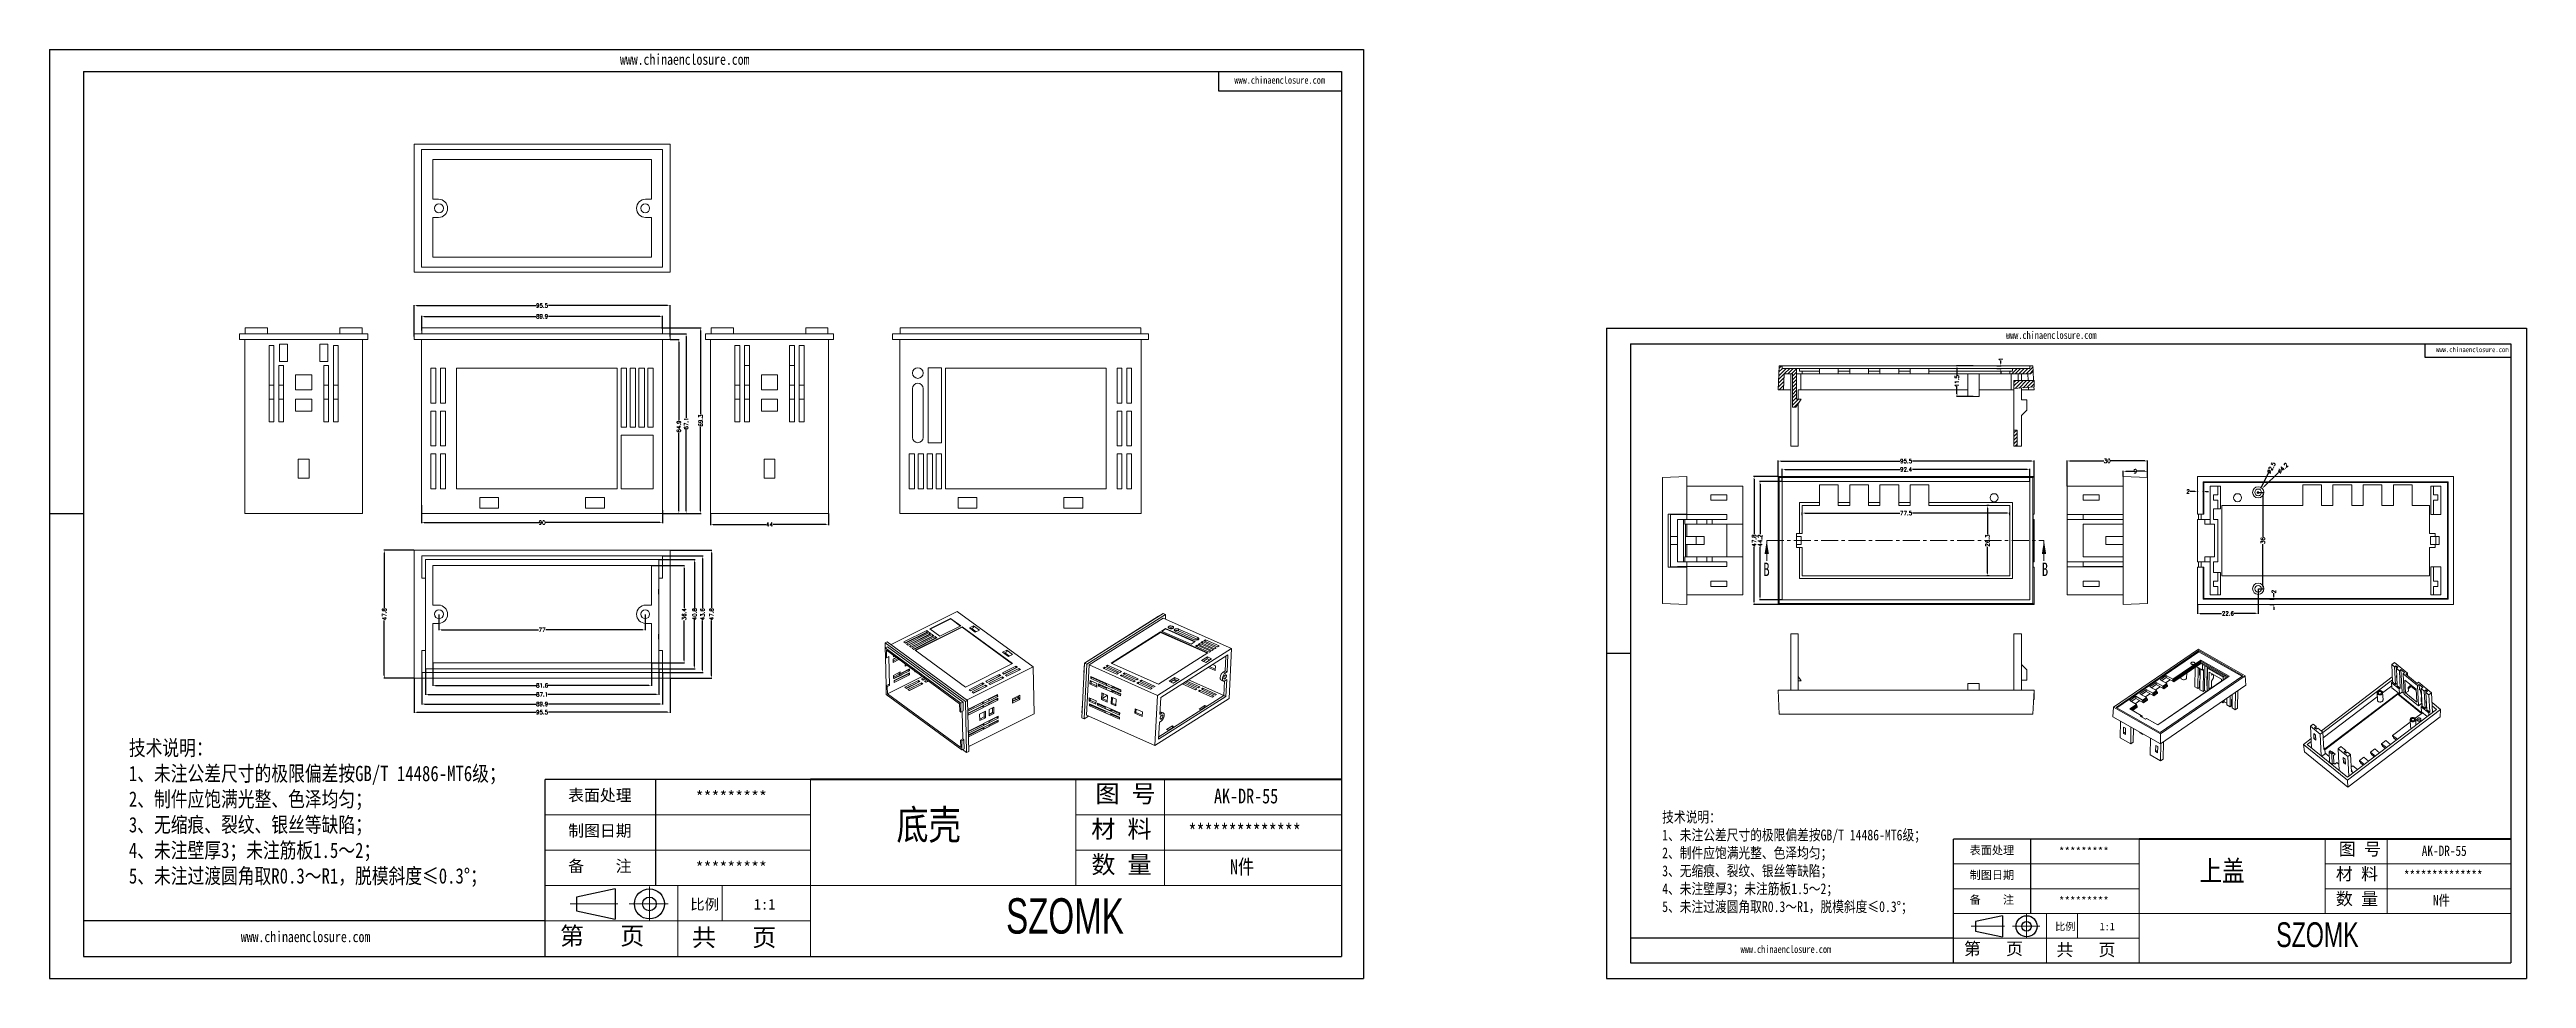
# Model space of a CAD drawing. Header units: inches. Extents: x 2660 to 3915, y 535 to 897.
# Drawn here: x 2660 to 3584, y 550 to 897 of the extents above; entities that cross this region are included whole.
import ezdxf

# ---------------------------------------------------------------- set-up
doc = ezdxf.new("R2010")
doc.units = ezdxf.units.IN
doc.linetypes.add('CENTER', pattern=[10.16, 6.35, -1.27, 1.27, -1.27])
doc.linetypes.add('CENTER2', pattern=[28.575, 19.05, -3.175, 3.175, -3.175])
doc.layers.add('文字', color=81, linetype='Continuous')
for name, color, linetype, lineweight in [('粗实线', 7, 'Continuous', 30), ('细实线', 3, 'Continuous', 9), ('细点划线', 2, 'CENTER2', 9)]:
    doc.layers.add(name, color=color, linetype=linetype, lineweight=lineweight)
doc.styles.add('SLDTEXTSTYLE6', font='TXT', dxfattribs={"width": 0.7})
doc.styles.get("Standard").update_dxf_attribs({"font": 'txt', "bigfont": 'gbcbig.shx'})
doc.styles.add('宋体', font='', dxfattribs={"width": 0.8, "height": 3.5})
doc.styles.add('长仿宋', font='', dxfattribs={"width": 0.7, "height": 4})
doc.styles.get('宋体').set_extended_font_data('SimSun')
doc.styles.get('长仿宋').set_extended_font_data('SimSun')
doc.dimstyles.new('1.5', dxfattribs={"dimtxt": 1.5, "dimasz": 1, "dimexe": 0.18, "dimexo": 0.0625, "dimgap": 0.1, "dimtad": 0, "dimzin": 12, "dimdsep": 46, "dimtxsty": 'Standard', "dimcen": 0.5, "dimclrd": 3, "dimclre": 3, "dimadec": 0, "dimazin": 0, "dimtfac": 1, "dimtofl": 0, "dimtmove": 0, "dimatfit": 3, "dimfxl": 1, "dimtolj": 1, "dimtzin": 0, "dimarcsym": 0})
pattern_1 = [(45, (-656.8705, -769.0343), (-0.6735192, 0.6735192), [])]

msp = doc.modelspace()

# ---------------------------------------------------------------- texts
at = {"color": 7, "linetype": 'Continuous', "char_height": 5, "attachment_point": 1, "style": 'SLDTEXTSTYLE6'}
for insert in [(3299.416, 705.276), (3403.36, 705.298)]:
    msp.add_mtext('B', dxfattribs=dict(at, insert=insert))
at = {"attachment_point": 1}
for s, insert, char_height, width in [('{\\fSimHei|b0|i0|c134|p49;表面处理}', (2853.302, 620.62), 4.34483, 2469.38662), ('{\\fSimHei|b0|i0|c134|p49;*********}', (2900.889, 620.061), 4.34483, 2469.38662), ('{\\fSimHei|b0|i0|c134|p49;制图日期}', (2853.302, 607.409), 4.34483, 2469.38662), ('{\\fSimHei|b0|i0|c134|p49;备    注}', (2853.302, 594.197), 4.34483, 2469.38662), ('{\\fSimHei|b0|i0|c134|p49;*********}', (2900.889, 593.638), 4.34483, 2469.38662), ('{\\fSimHei|b0|i0|c134|p49;表面处理}', (3376.439, 599.45), 3.04138, 1728.57063), ('{\\fSimHei|b0|i0|c134|p49;*********}', (3409.75, 599.059), 3.04138, 1728.57063), ('{\\fSimHei|b0|i0|c134|p49;制图日期}', (3376.439, 590.202), 3.04138, 1728.57063), ('{\\fSimHei|b0|i0|c134|p49;备    注}', (3376.439, 580.954), 3.04138, 1728.57063), ('{\\fSimHei|b0|i0|c134|p49;*********}', (3409.75, 580.563), 3.04138, 1728.57063)]:
    msp.add_mtext(s, dxfattribs=dict(at, insert=insert, char_height=char_height, width=width))
at = {"layer": '文字', "color": 0, "attachment_point": 1, "style": '宋体'}
for s, insert, char_height, width in [('www.chinaenclosure.com', (2872.655, 895.193), 4.03685, 70.92365), ('www.chinaenclosure.com', (3101.981, 886.784), 2.69124, 47.28243), ('www.chinaenclosure.com', (3389.986, 791.651), 2.8258, 49.64655), ('www.chinaenclosure.com', (3550.515, 785.765), 1.88387, 33.0977), ('{\\H1.111x;技术说明：\\P1、未注公差尺寸的极限偏差按GB/T 14486-MT6级；\\P2、制件应饱满光整、色泽均匀；\\P3、无缩痕、裂纹、银丝等缺陷；\\P4、未注壁厚3；未注筋板1.5～2；\\P5、未注过渡圆角取R0.3～R1，脱模斜度≤0.3%%D；}', (2689.337, 639.01), 5.16075, 187.97186), ('{\\H1.111x;AK-DR-55}', (3094.372, 620.918), 4.95432, 57.27751), ('底壳', (2975.842, 612.964), 11.0096, 140.75378), ('{\\H1.111x;技术说明：\\P1、未注公差尺寸的极限偏差按GB/T 14486-MT6级；\\P2、制件应饱满光整、色泽均匀；\\P3、无缩痕、裂纹、银丝等缺陷；\\P4、未注壁厚3；未注筋板1.5～2；\\P5、未注过渡圆角取R0.3～R1，脱模斜度≤0.3%%D；}', (3261.664, 612.324), 3.61253, 131.5803), ('{\\H1.111x;**************}', (3084.842, 607.707), 4.95432, 57.27751), ('{\\H1.111x;N件}', (3100.365, 594.495), 4.95432, 57.27751), ('上盖', (3462.218, 594.091), 7.7067, 98.52765), ('{\\H1.111x;AK-DR-55}', (3545.188, 599.659), 3.46802, 40.09426), ('{\\H1.111x;**************}', (3538.517, 590.411), 3.46802, 40.09426), ('{\\H1.111x;N件}', (3549.383, 581.163), 3.46802, 40.09426), ('www.chinaenclosure.com', (2731.126, 567.657), 4.03685, 70.92365), ('www.chinaenclosure.com', (3290.916, 562.377), 2.8258, 49.64655)]:
    msp.add_mtext(s, dxfattribs=dict(at, insert=insert, char_height=char_height, width=width))
at = {"layer": '粗实线', "attachment_point": 1, "style": '长仿宋'}
for insert, char_height, width in [((3016.757, 580.004), 13.21152, 148.15413), ((3490.858, 571.019), 9.24806, 103.70789)]:
    msp.add_mtext('{\\fSTXinwei|b0|i0|c134|p2;SZOMK}', dxfattribs=dict(at, insert=insert, char_height=char_height, width=width))
at = {"layer": '细实线', "color": 7, "attachment_point": 1}
for s, insert, char_height, width in [('{\\fSimSun|b0|i0|c134|p54;图 号}', (3050.122, 622.364), 6.60576, 33.0288), ('{\\fSimSun|b0|i0|c134|p54;材 料   }', (3048.556, 609.152), 6.60576, 33.0288), ('{\\fSimSun|b0|i0|c134|p54;图 号}', (3514.213, 600.671), 4.62403, 23.12016), ('{\\fSimSun|b0|i0|c134|p54;数 量}', (3048.588, 595.876), 6.60576, 29.84566), ('{\\fSimSun|b0|i0|c134|p54;材 料   }', (3513.117, 591.423), 4.62403, 23.12016), ('{\\fSimSun|b0|i0|c134|p54;数 量}', (3513.139, 582.129), 4.62403, 20.89196), ('{\\fSimSun|b0|i0|c134|p54;比例}', (2898.852, 579.731), 3.96346, 17.39834), ('{\\fSimSun|b0|i0|c134|p54;1:1}', (2922.592, 579.731), 3.96346, 17.39834), ('{\\fSimSun|b0|i0|c134|p54;第   页}', (2850.244, 569.253), 6.60576, 49.5432), ('{\\fSimSun|b0|i0|c134|p54; 共   页}', (2895.037, 568.691), 6.60576, 49.5432), ('{\\fSimSun|b0|i0|c134|p54;第   页}', (3374.299, 563.493), 4.62403, 34.68024), ('{\\fSimSun|b0|i0|c134|p54;比例}', (3408.325, 570.828), 2.77442, 12.17884), ('{\\fSimSun|b0|i0|c134|p54;1:1}', (3424.942, 570.828), 2.77442, 12.17884), ('{\\fSimSun|b0|i0|c134|p54; 共   页}', (3405.654, 563.1), 4.62403, 34.68024)]:
    msp.add_mtext(s, dxfattribs=dict(at, insert=insert, char_height=char_height, width=width))

# ---------------------------------------------------------------- blocks, each defined once
blk = doc.blocks.new('*D60')
at = {"color": 3, "lineweight": -2, "transparency": 16777216}
for p, q in [((2795.83, 662.07), (2795.83, 649.27)), ((2891.33, 662.07), (2891.33, 649.27)), ((2796.83, 649.45), (2841.23, 649.45)), ((2890.33, 649.45), (2845.93, 649.45))]:
    blk.add_line(p, q, dxfattribs=at)
at = {"color": 3, "transparency": 16777216}
for points in [[(2796.83, 649.62), (2796.83, 649.28), (2795.83, 649.45)], [(2890.33, 649.62), (2890.33, 649.28), (2891.33, 649.45)]]:
    blk.add_solid(points, dxfattribs=at)
at = {"layer": 'Defpoints', "color": 0, "transparency": 16777216}
for p in [(2795.83, 662.13), (2891.33, 662.13), (2891.33, 649.45)]:
    blk.add_point(p, dxfattribs=at)
at = {"color": 0, "transparency": 16777216, "insert": (2843.58, 649.45), "char_height": 1.5, "attachment_point": 5}
blk.add_mtext('\\A1;95.5', dxfattribs=at)
blk = doc.blocks.new('*D61')
at = {"color": 3, "lineweight": -2, "transparency": 16777216}
for p, q in [((2795.76, 709.93), (2784.51, 709.93)), ((2784.69, 708.93), (2784.69, 688.38)), ((2784.69, 663.13), (2784.69, 683.68)), ((2795.76, 662.13), (2784.51, 662.13))]:
    blk.add_line(p, q, dxfattribs=at)
at = {"color": 3, "transparency": 16777216}
for points in [[(2784.52, 708.93), (2784.86, 708.93), (2784.69, 709.93)], [(2784.52, 663.13), (2784.86, 663.13), (2784.69, 662.13)]]:
    blk.add_solid(points, dxfattribs=at)
at = {"layer": 'Defpoints', "color": 0, "transparency": 16777216}
for p in [(2784.69, 709.93), (2795.83, 709.93), (2795.83, 662.13)]:
    blk.add_point(p, dxfattribs=at)
at = {"color": 0, "transparency": 16777216, "insert": (2784.69, 686.03), "char_height": 1.5, "attachment_point": 5, "rotation": 90}
blk.add_mtext('\\A1;47.8', dxfattribs=at)
blk = doc.blocks.new('*D62')
at = {"color": 3, "lineweight": -2, "transparency": 16777216}
for p, q in [((2798.63, 664.17), (2798.63, 652.33)), ((2888.53, 664.17), (2888.53, 652.33)), ((2799.63, 652.51), (2841.23, 652.51)), ((2887.53, 652.51), (2845.93, 652.51))]:
    blk.add_line(p, q, dxfattribs=at)
at = {"color": 3, "transparency": 16777216}
for points in [[(2799.63, 652.67), (2799.63, 652.34), (2798.63, 652.51)], [(2887.53, 652.67), (2887.53, 652.34), (2888.53, 652.51)]]:
    blk.add_solid(points, dxfattribs=at)
at = {"layer": 'Defpoints', "color": 0, "transparency": 16777216}
for p in [(2798.63, 664.23), (2888.53, 664.23), (2888.53, 652.51)]:
    blk.add_point(p, dxfattribs=at)
at = {"color": 0, "transparency": 16777216, "insert": (2843.58, 652.51), "char_height": 1.5, "attachment_point": 5}
blk.add_mtext('\\A1;89.9', dxfattribs=at)
blk = doc.blocks.new('*D63')
at = {"color": 3, "lineweight": -2, "transparency": 16777216}
for p, q in [((2800.03, 665.57), (2800.03, 655.94)), ((2887.13, 665.57), (2887.13, 655.94)), ((2801.03, 656.12), (2841.48, 656.12)), ((2886.13, 656.12), (2845.68, 656.12))]:
    blk.add_line(p, q, dxfattribs=at)
at = {"color": 3, "transparency": 16777216}
for points in [[(2801.03, 656.29), (2801.03, 655.96), (2800.03, 656.12)], [(2886.13, 656.29), (2886.13, 655.96), (2887.13, 656.12)]]:
    blk.add_solid(points, dxfattribs=at)
at = {"layer": 'Defpoints', "color": 0, "transparency": 16777216}
for p in [(2800.03, 665.63), (2887.13, 665.63), (2887.13, 656.12)]:
    blk.add_point(p, dxfattribs=at)
at = {"color": 0, "transparency": 16777216, "insert": (2843.58, 656.12), "char_height": 1.5, "attachment_point": 5}
blk.add_mtext('\\A1;87.1', dxfattribs=at)
blk = doc.blocks.new('*D64')
at = {"color": 3, "lineweight": -2, "transparency": 16777216}
for p, q in [((2802.78, 667.77), (2802.78, 659.3)), ((2884.38, 667.77), (2884.38, 659.3)), ((2803.78, 659.48), (2841.48, 659.48)), ((2883.38, 659.48), (2845.68, 659.48))]:
    blk.add_line(p, q, dxfattribs=at)
at = {"color": 3, "transparency": 16777216}
for points in [[(2803.78, 659.64), (2803.78, 659.31), (2802.78, 659.48)], [(2883.38, 659.64), (2883.38, 659.31), (2884.38, 659.48)]]:
    blk.add_solid(points, dxfattribs=at)
at = {"layer": 'Defpoints', "color": 0, "transparency": 16777216}
for p in [(2802.78, 667.83), (2884.38, 667.83), (2802.78, 659.48)]:
    blk.add_point(p, dxfattribs=at)
at = {"color": 0, "transparency": 16777216, "insert": (2843.58, 659.48), "char_height": 1.5, "attachment_point": 5}
blk.add_mtext('\\A1;81.6', dxfattribs=at)
blk = doc.blocks.new('*D65')
at = {"color": 3, "lineweight": -2, "transparency": 16777216}
for p, q in [((2805.08, 685.97), (2805.08, 680.03)), ((2882.08, 685.97), (2882.08, 680.03)), ((2806.08, 680.21), (2842.23, 680.21)), ((2881.08, 680.21), (2844.93, 680.21))]:
    blk.add_line(p, q, dxfattribs=at)
at = {"color": 3, "transparency": 16777216}
for points in [[(2806.08, 680.37), (2806.08, 680.04), (2805.08, 680.21)], [(2881.08, 680.37), (2881.08, 680.04), (2882.08, 680.21)]]:
    blk.add_solid(points, dxfattribs=at)
at = {"layer": 'Defpoints', "color": 0, "transparency": 16777216}
for p in [(2805.08, 686.03), (2882.08, 686.03), (2882.08, 680.21)]:
    blk.add_point(p, dxfattribs=at)
at = {"color": 0, "transparency": 16777216, "insert": (2843.58, 680.21), "char_height": 1.5, "attachment_point": 5}
blk.add_mtext('\\A1;77', dxfattribs=at)
blk = doc.blocks.new('*D66')
at = {"color": 3, "lineweight": -2, "transparency": 16777216}
for p, q in [((2891.39, 709.93), (2906.99, 709.93)), ((2906.81, 708.93), (2906.81, 688.38)), ((2906.81, 663.13), (2906.81, 683.68)), ((2891.39, 662.13), (2906.99, 662.13))]:
    blk.add_line(p, q, dxfattribs=at)
at = {"color": 3, "transparency": 16777216}
for points in [[(2906.64, 708.93), (2906.97, 708.93), (2906.81, 709.93)], [(2906.64, 663.13), (2906.97, 663.13), (2906.81, 662.13)]]:
    blk.add_solid(points, dxfattribs=at)
at = {"layer": 'Defpoints', "color": 0, "transparency": 16777216}
for p in [(2891.33, 709.93), (2906.81, 709.93), (2891.33, 662.13)]:
    blk.add_point(p, dxfattribs=at)
at = {"color": 0, "transparency": 16777216, "insert": (2906.81, 686.03), "char_height": 1.5, "attachment_point": 5, "rotation": 90}
blk.add_mtext('\\A1;47.8', dxfattribs=at)
blk = doc.blocks.new('*D67')
at = {"color": 3, "lineweight": -2, "transparency": 16777216}
for p, q in [((2888.59, 707.83), (2903.65, 707.83)), ((2903.47, 706.83), (2903.47, 688.38)), ((2903.47, 665.23), (2903.47, 683.68)), ((2888.59, 664.23), (2903.65, 664.23))]:
    blk.add_line(p, q, dxfattribs=at)
at = {"color": 3, "transparency": 16777216}
for points in [[(2903.31, 706.83), (2903.64, 706.83), (2903.47, 707.83)], [(2903.31, 665.23), (2903.64, 665.23), (2903.47, 664.23)]]:
    blk.add_solid(points, dxfattribs=at)
at = {"layer": 'Defpoints', "color": 0, "transparency": 16777216}
for p in [(2888.53, 707.83), (2903.47, 707.83), (2888.53, 664.23)]:
    blk.add_point(p, dxfattribs=at)
at = {"color": 0, "transparency": 16777216, "insert": (2903.47, 686.03), "char_height": 1.5, "attachment_point": 5, "rotation": 90}
blk.add_mtext('\\A1;43.6', dxfattribs=at)
blk = doc.blocks.new('*D68')
at = {"color": 3, "lineweight": -2, "transparency": 16777216}
for p, q in [((2887.19, 706.43), (2900.7, 706.43)), ((2900.52, 705.43), (2900.52, 688.26)), ((2900.52, 666.63), (2900.52, 683.81)), ((2887.19, 665.63), (2900.7, 665.63))]:
    blk.add_line(p, q, dxfattribs=at)
at = {"color": 3, "transparency": 16777216}
for points in [[(2900.35, 705.43), (2900.68, 705.43), (2900.52, 706.43)], [(2900.35, 666.63), (2900.68, 666.63), (2900.52, 665.63)]]:
    blk.add_solid(points, dxfattribs=at)
at = {"layer": 'Defpoints', "color": 0, "transparency": 16777216}
for p in [(2887.13, 706.43), (2887.13, 665.63), (2900.52, 665.63)]:
    blk.add_point(p, dxfattribs=at)
at = {"color": 0, "transparency": 16777216, "insert": (2900.52, 686.03), "char_height": 1.5, "attachment_point": 5, "rotation": 90}
blk.add_mtext('\\A1;40.8', dxfattribs=at)
blk = doc.blocks.new('*D69')
at = {"color": 3, "lineweight": -2, "transparency": 16777216}
for p, q in [((2884.44, 704.23), (2896.77, 704.23)), ((2896.59, 703.23), (2896.59, 688.38)), ((2896.59, 668.83), (2896.59, 683.68)), ((2884.44, 667.83), (2896.77, 667.83))]:
    blk.add_line(p, q, dxfattribs=at)
at = {"color": 3, "transparency": 16777216}
for points in [[(2896.43, 703.23), (2896.76, 703.23), (2896.59, 704.23)], [(2896.43, 668.83), (2896.76, 668.83), (2896.59, 667.83)]]:
    blk.add_solid(points, dxfattribs=at)
at = {"layer": 'Defpoints', "color": 0, "transparency": 16777216}
for p in [(2884.38, 704.23), (2884.38, 667.83), (2896.59, 667.83)]:
    blk.add_point(p, dxfattribs=at)
at = {"color": 0, "transparency": 16777216, "insert": (2896.59, 686.03), "char_height": 1.5, "attachment_point": 5, "rotation": 90}
blk.add_mtext('\\A1;36.4', dxfattribs=at)
blk = doc.blocks.new('*D70')
at = {"color": 3, "lineweight": -2, "transparency": 16777216}
for p, q in [((2891.39, 788.57), (2894.8, 788.57)), ((2894.62, 787.57), (2894.62, 758.47)), ((2894.62, 724.67), (2894.62, 753.77)), ((2888.64, 723.67), (2894.8, 723.67))]:
    blk.add_line(p, q, dxfattribs=at)
at = {"color": 3, "transparency": 16777216}
for points in [[(2894.45, 787.57), (2894.79, 787.57), (2894.62, 788.57)], [(2894.45, 724.67), (2894.79, 724.67), (2894.62, 723.67)]]:
    blk.add_solid(points, dxfattribs=at)
at = {"layer": 'Defpoints', "color": 0, "transparency": 16777216}
for p in [(2891.33, 788.57), (2894.62, 788.57), (2888.58, 723.67)]:
    blk.add_point(p, dxfattribs=at)
at = {"color": 0, "transparency": 16777216, "insert": (2894.62, 756.12), "char_height": 1.5, "attachment_point": 5, "rotation": 90}
blk.add_mtext('\\A1;64.9', dxfattribs=at)
blk = doc.blocks.new('*D71')
at = {"color": 3, "lineweight": -2, "transparency": 16777216}
for p, q in [((2891.39, 790.77), (2897.53, 790.77)), ((2897.35, 789.77), (2897.35, 759.32)), ((2897.35, 724.67), (2897.35, 755.12)), ((2888.64, 723.67), (2897.53, 723.67))]:
    blk.add_line(p, q, dxfattribs=at)
at = {"color": 3, "transparency": 16777216}
for points in [[(2897.18, 789.77), (2897.51, 789.77), (2897.35, 790.77)], [(2897.18, 724.67), (2897.51, 724.67), (2897.35, 723.67)]]:
    blk.add_solid(points, dxfattribs=at)
at = {"layer": 'Defpoints', "color": 0, "transparency": 16777216}
for p in [(2891.33, 790.77), (2897.35, 790.77), (2888.58, 723.67)]:
    blk.add_point(p, dxfattribs=at)
at = {"color": 0, "transparency": 16777216, "insert": (2897.35, 757.22), "char_height": 1.5, "attachment_point": 5, "rotation": 90}
blk.add_mtext('\\A1;67.1', dxfattribs=at)
blk = doc.blocks.new('*D72')
at = {"color": 3, "lineweight": -2, "transparency": 16777216}
for p, q in [((2888.59, 792.97), (2902.94, 792.97)), ((2902.76, 791.97), (2902.76, 760.67)), ((2902.76, 724.67), (2902.76, 755.97)), ((2888.59, 723.67), (2902.94, 723.67))]:
    blk.add_line(p, q, dxfattribs=at)
at = {"color": 3, "transparency": 16777216}
for points in [[(2902.59, 791.97), (2902.93, 791.97), (2902.76, 792.97)], [(2902.59, 724.67), (2902.93, 724.67), (2902.76, 723.67)]]:
    blk.add_solid(points, dxfattribs=at)
at = {"layer": 'Defpoints', "color": 0, "transparency": 16777216}
for p in [(2888.53, 792.97), (2888.53, 723.67), (2902.76, 723.67)]:
    blk.add_point(p, dxfattribs=at)
at = {"color": 0, "transparency": 16777216, "insert": (2902.76, 758.32), "char_height": 1.5, "attachment_point": 5, "rotation": 90}
blk.add_mtext('\\A1;69.3', dxfattribs=at)
blk = doc.blocks.new('*D73')
at = {"color": 3, "lineweight": -2, "transparency": 16777216}
for p, q in [((2798.58, 726.73), (2798.58, 720.05)), ((2888.58, 724.94), (2888.58, 720.05)), ((2799.58, 720.23), (2842.35, 720.23)), ((2887.58, 720.23), (2844.8, 720.23))]:
    blk.add_line(p, q, dxfattribs=at)
at = {"color": 3, "transparency": 16777216}
for points in [[(2799.58, 720.4), (2799.58, 720.06), (2798.58, 720.23)], [(2887.58, 720.4), (2887.58, 720.06), (2888.58, 720.23)]]:
    blk.add_solid(points, dxfattribs=at)
at = {"layer": 'Defpoints', "color": 0, "transparency": 16777216}
for p in [(2798.58, 726.79), (2888.58, 725), (2798.58, 720.23)]:
    blk.add_point(p, dxfattribs=at)
at = {"color": 0, "transparency": 16777216, "insert": (2843.58, 720.23), "char_height": 1.5, "attachment_point": 5}
blk.add_mtext('\\A1;90', dxfattribs=at)
blk = doc.blocks.new('*D74')
at = {"color": 3, "lineweight": -2, "transparency": 16777216}
for p, q in [((2798.63, 791.94), (2798.63, 797.4)), ((2799.63, 797.22), (2841.23, 797.22)), ((2887.53, 797.22), (2845.93, 797.22)), ((2888.53, 792.64), (2888.53, 797.4))]:
    blk.add_line(p, q, dxfattribs=at)
at = {"color": 3, "transparency": 16777216}
for points in [[(2799.63, 797.39), (2799.63, 797.05), (2798.63, 797.22)], [(2887.53, 797.39), (2887.53, 797.05), (2888.53, 797.22)]]:
    blk.add_solid(points, dxfattribs=at)
at = {"layer": 'Defpoints', "color": 0, "transparency": 16777216}
for p in [(2798.63, 797.22), (2798.63, 791.87), (2888.53, 792.58)]:
    blk.add_point(p, dxfattribs=at)
at = {"color": 0, "transparency": 16777216, "insert": (2843.58, 797.22), "char_height": 1.5, "attachment_point": 5}
blk.add_mtext('\\A1;89.9', dxfattribs=at)
blk = doc.blocks.new('*D75')
at = {"color": 3, "lineweight": -2, "transparency": 16777216}
for p, q in [((2795.83, 789.74), (2795.83, 801.46)), ((2796.83, 801.28), (2841.23, 801.28)), ((2890.33, 801.28), (2845.93, 801.28)), ((2891.33, 789.74), (2891.33, 801.46))]:
    blk.add_line(p, q, dxfattribs=at)
at = {"color": 3, "transparency": 16777216}
for points in [[(2796.83, 801.45), (2796.83, 801.12), (2795.83, 801.28)], [(2890.33, 801.45), (2890.33, 801.12), (2891.33, 801.28)]]:
    blk.add_solid(points, dxfattribs=at)
at = {"layer": 'Defpoints', "color": 0, "transparency": 16777216}
for p in [(2795.83, 801.28), (2795.83, 789.67), (2891.33, 789.67)]:
    blk.add_point(p, dxfattribs=at)
at = {"color": 0, "transparency": 16777216, "insert": (2843.58, 801.28), "char_height": 1.5, "attachment_point": 5}
blk.add_mtext('\\A1;95.5', dxfattribs=at)
blk = doc.blocks.new('*D76')
at = {"color": 3, "lineweight": -2, "transparency": 16777216}
for p, q in [((2906.46, 723.61), (2906.46, 719.32)), ((2950.46, 723.61), (2950.46, 719.32)), ((2907.46, 719.5), (2927.11, 719.5)), ((2949.46, 719.5), (2929.81, 719.5))]:
    blk.add_line(p, q, dxfattribs=at)
at = {"color": 3, "transparency": 16777216}
for points in [[(2907.46, 719.67), (2907.46, 719.34), (2906.46, 719.5)], [(2949.46, 719.67), (2949.46, 719.34), (2950.46, 719.5)]]:
    blk.add_solid(points, dxfattribs=at)
at = {"layer": 'Defpoints', "color": 0, "transparency": 16777216}
for p in [(2906.46, 723.67), (2950.46, 723.67), (2950.46, 719.5)]:
    blk.add_point(p, dxfattribs=at)
at = {"color": 0, "transparency": 16777216, "insert": (2928.46, 719.5), "char_height": 1.5, "attachment_point": 5}
blk.add_mtext('\\A1;44', dxfattribs=at)
blk = doc.blocks.new('*D44')
at = {"color": 3, "lineweight": -2, "transparency": 16777216}
for p, q in [((3304.96, 737.5), (3304.96, 743.39)), ((3305.96, 743.21), (3350.36, 743.21)), ((3399.46, 743.21), (3355.06, 743.21)), ((3400.46, 737.5), (3400.46, 743.39))]:
    blk.add_line(p, q, dxfattribs=at)
at = {"color": 3, "transparency": 16777216}
for points in [[(3305.96, 743.37), (3305.96, 743.04), (3304.96, 743.21)], [(3399.46, 743.37), (3399.46, 743.04), (3400.46, 743.21)]]:
    blk.add_solid(points, dxfattribs=at)
at = {"layer": 'Defpoints', "color": 0, "transparency": 16777216}
for p in [(3400.46, 743.21), (3304.96, 737.44), (3400.46, 737.44)]:
    blk.add_point(p, dxfattribs=at)
at = {"color": 0, "transparency": 16777216, "insert": (3352.71, 743.21), "char_height": 1.5, "attachment_point": 5}
blk.add_mtext('\\A1;95.5', dxfattribs=at)
blk = doc.blocks.new('*D45')
at = {"color": 3, "lineweight": -2, "transparency": 16777216}
for p, q in [((3304.9, 737.44), (3295.79, 737.44)), ((3295.97, 736.44), (3295.97, 715.89)), ((3295.97, 690.64), (3295.97, 711.19)), ((3304.9, 689.64), (3295.79, 689.64))]:
    blk.add_line(p, q, dxfattribs=at)
at = {"color": 3, "transparency": 16777216}
for points in [[(3295.8, 736.44), (3296.13, 736.44), (3295.97, 737.44)], [(3295.8, 690.64), (3296.13, 690.64), (3295.97, 689.64)]]:
    blk.add_solid(points, dxfattribs=at)
at = {"layer": 'Defpoints', "color": 0, "transparency": 16777216}
for p in [(3304.96, 737.44), (3295.97, 689.64), (3304.96, 689.64)]:
    blk.add_point(p, dxfattribs=at)
at = {"color": 0, "transparency": 16777216, "insert": (3295.97, 713.54), "char_height": 1.5, "attachment_point": 5, "rotation": 90}
blk.add_mtext('\\A1;47.8', dxfattribs=at)
blk = doc.blocks.new('*D46')
at = {"color": 3, "lineweight": -2, "transparency": 16777216}
for p, q in [((3306.45, 735.64), (3298, 735.64)), ((3298.18, 734.64), (3298.18, 715.89)), ((3298.18, 692.44), (3298.18, 711.19)), ((3306.45, 691.44), (3298, 691.44))]:
    blk.add_line(p, q, dxfattribs=at)
at = {"color": 3, "transparency": 16777216}
for points in [[(3298.01, 734.64), (3298.34, 734.64), (3298.18, 735.64)], [(3298.01, 692.44), (3298.34, 692.44), (3298.18, 691.44)]]:
    blk.add_solid(points, dxfattribs=at)
at = {"layer": 'Defpoints', "color": 0, "transparency": 16777216}
for p in [(3298.18, 735.64), (3306.51, 735.64), (3306.51, 691.44)]:
    blk.add_point(p, dxfattribs=at)
at = {"color": 0, "transparency": 16777216, "insert": (3298.18, 713.54), "char_height": 1.5, "attachment_point": 5, "rotation": 90}
blk.add_mtext('\\A1;44.2', dxfattribs=at)
blk = doc.blocks.new('*D47')
at = {"color": 3, "lineweight": -2, "transparency": 16777216}
for p, q in [((3306.51, 735.7), (3306.51, 740.28)), ((3307.51, 740.1), (3350.36, 740.1)), ((3397.91, 740.1), (3355.06, 740.1)), ((3398.91, 735.7), (3398.91, 740.28))]:
    blk.add_line(p, q, dxfattribs=at)
at = {"color": 3, "transparency": 16777216}
for points in [[(3307.51, 740.26), (3307.51, 739.93), (3306.51, 740.1)], [(3397.91, 740.26), (3397.91, 739.93), (3398.91, 740.1)]]:
    blk.add_solid(points, dxfattribs=at)
at = {"layer": 'Defpoints', "color": 0, "transparency": 16777216}
for p in [(3398.91, 740.1), (3306.51, 735.64), (3398.91, 735.64)]:
    blk.add_point(p, dxfattribs=at)
at = {"color": 0, "transparency": 16777216, "insert": (3352.71, 740.1), "char_height": 1.5, "attachment_point": 5}
blk.add_mtext('\\A1;92.4', dxfattribs=at)
blk = doc.blocks.new('*D48')
at = {"color": 3, "lineweight": -2, "transparency": 16777216}
for p, q in [((3313.96, 723.08), (3313.96, 723.98)), ((3314.96, 723.8), (3350.36, 723.8)), ((3390.46, 723.8), (3355.06, 723.8)), ((3391.46, 723.08), (3391.46, 723.98))]:
    blk.add_line(p, q, dxfattribs=at)
at = {"color": 3, "transparency": 16777216}
for points in [[(3314.96, 723.97), (3314.96, 723.64), (3313.96, 723.8)], [(3390.46, 723.97), (3390.46, 723.64), (3391.46, 723.8)]]:
    blk.add_solid(points, dxfattribs=at)
at = {"layer": 'Defpoints', "color": 0, "transparency": 16777216}
for p in [(3313.96, 723.02), (3391.46, 723.8), (3391.46, 723.02)]:
    blk.add_point(p, dxfattribs=at)
at = {"color": 0, "transparency": 16777216, "insert": (3352.71, 723.8), "char_height": 1.5, "attachment_point": 5}
blk.add_mtext('\\A1;77.5', dxfattribs=at)
blk = doc.blocks.new('*D49')
at = {"color": 3, "lineweight": -2, "transparency": 16777216}
for p, q in [((3383.77, 726.69), (3382.9, 726.69)), ((3383.08, 725.69), (3383.08, 715.89)), ((3383.08, 701.39), (3383.08, 711.19)), ((3383.77, 700.39), (3382.9, 700.39))]:
    blk.add_line(p, q, dxfattribs=at)
at = {"color": 3, "transparency": 16777216}
for points in [[(3382.92, 725.69), (3383.25, 725.69), (3383.08, 726.69)], [(3382.92, 701.39), (3383.25, 701.39), (3383.08, 700.39)]]:
    blk.add_solid(points, dxfattribs=at)
at = {"layer": 'Defpoints', "color": 0, "transparency": 16777216}
for p in [(3383.83, 726.69), (3383.08, 700.39), (3383.83, 700.39)]:
    blk.add_point(p, dxfattribs=at)
at = {"color": 0, "transparency": 16777216, "insert": (3383.08, 713.54), "char_height": 1.5, "attachment_point": 5, "rotation": 90}
blk.add_mtext('\\A1;26.3', dxfattribs=at)
blk = doc.blocks.new('*D50')
at = {"color": 3, "lineweight": -2, "transparency": 16777216}
for p, q in [((3433.78, 737.5), (3433.78, 739.57)), ((3434.78, 739.39), (3437.68, 739.39)), ((3441.78, 739.39), (3438.88, 739.39)), ((3442.78, 737.11), (3442.78, 739.57))]:
    blk.add_line(p, q, dxfattribs=at)
at = {"color": 3, "transparency": 16777216}
for points in [[(3434.78, 739.56), (3434.78, 739.23), (3433.78, 739.39)], [(3441.78, 739.56), (3441.78, 739.23), (3442.78, 739.39)]]:
    blk.add_solid(points, dxfattribs=at)
at = {"layer": 'Defpoints', "color": 0, "transparency": 16777216}
for p in [(3433.78, 737.44), (3442.78, 739.39), (3442.78, 737.04)]:
    blk.add_point(p, dxfattribs=at)
at = {"color": 0, "transparency": 16777216, "insert": (3438.28, 739.39), "char_height": 1.5, "attachment_point": 5}
blk.add_mtext('\\A1;9', dxfattribs=at)
blk = doc.blocks.new('*D51')
at = {"color": 3, "lineweight": -2, "transparency": 16777216}
for p, q in [((3412.78, 733.85), (3412.78, 743.43)), ((3413.78, 743.25), (3426.55, 743.25)), ((3441.78, 743.25), (3429, 743.25)), ((3442.78, 737.11), (3442.78, 743.43))]:
    blk.add_line(p, q, dxfattribs=at)
at = {"color": 3, "transparency": 16777216}
for points in [[(3413.78, 743.42), (3413.78, 743.09), (3412.78, 743.25)], [(3441.78, 743.42), (3441.78, 743.09), (3442.78, 743.25)]]:
    blk.add_solid(points, dxfattribs=at)
at = {"layer": 'Defpoints', "color": 0, "transparency": 16777216}
for p in [(3412.78, 743.25), (3412.78, 733.79), (3442.78, 737.04)]:
    blk.add_point(p, dxfattribs=at)
at = {"color": 0, "transparency": 16777216, "insert": (3427.78, 743.25), "char_height": 1.5, "attachment_point": 5}
blk.add_mtext('\\A1;30', dxfattribs=at)
blk = doc.blocks.new('*D52')
at = {"color": 3, "lineweight": -2, "transparency": 16777216}
for p, q in [((3484.19, 731.54), (3486.06, 731.54)), ((3485.88, 730.54), (3485.88, 714.89)), ((3485.88, 696.54), (3485.88, 712.19)), ((3484.19, 695.54), (3486.06, 695.54))]:
    blk.add_line(p, q, dxfattribs=at)
at = {"color": 3, "transparency": 16777216}
for points in [[(3485.71, 730.54), (3486.04, 730.54), (3485.88, 731.54)], [(3485.71, 696.54), (3486.04, 696.54), (3485.88, 695.54)]]:
    blk.add_solid(points, dxfattribs=at)
at = {"layer": 'Defpoints', "color": 0, "transparency": 16777216}
for p in [(3484.13, 731.54), (3484.13, 695.54), (3485.88, 695.54)]:
    blk.add_point(p, dxfattribs=at)
at = {"color": 0, "transparency": 16777216, "insert": (3485.88, 713.54), "char_height": 1.5, "attachment_point": 5, "rotation": 90}
blk.add_mtext('\\A1;36', dxfattribs=at)
blk = doc.blocks.new('*D53')
at = {"color": 3, "lineweight": -2, "transparency": 16777216}
for p, q in [((3483.63, 731.54), (3484.63, 731.54)), ((3484.13, 731.04), (3484.13, 732.04)), ((3487.88, 738.6), (3485.19, 733.52))]:
    blk.add_line(p, q, dxfattribs=at)
at = {"color": 3, "transparency": 16777216}
blk.add_solid([(3485.04, 733.6), (3485.33, 733.45), (3484.72, 732.64)], dxfattribs=at)
at = {"layer": 'Defpoints', "color": 0, "transparency": 16777216}
for p in [(3483.54, 730.43), (3484.72, 732.64)]:
    blk.add_point(p, dxfattribs=at)
at = {"color": 0, "transparency": 16777216, "insert": (3488.98, 740.68), "char_height": 1.5, "attachment_point": 5, "rotation": 62.03526}
blk.add_mtext('\\A1;∅2.5', dxfattribs=at)
blk = doc.blocks.new('*D54')
at = {"color": 3, "lineweight": -2, "transparency": 16777216}
for p, q in [((3483.63, 731.54), (3484.63, 731.54)), ((3484.13, 731.04), (3484.13, 732.04)), ((3491.7, 738.95), (3486.35, 733.71))]:
    blk.add_line(p, q, dxfattribs=at)
at = {"color": 3, "transparency": 16777216}
blk.add_solid([(3486.23, 733.82), (3486.46, 733.59), (3485.63, 733.01)], dxfattribs=at)
at = {"layer": 'Defpoints', "color": 0, "transparency": 16777216}
for p in [(3485.63, 733.01), (3482.63, 730.07)]:
    blk.add_point(p, dxfattribs=at)
at = {"color": 0, "transparency": 16777216, "insert": (3493.38, 740.59), "char_height": 1.5, "attachment_point": 5, "rotation": 44.38066}
blk.add_mtext('\\A1;∅4.2', dxfattribs=at)
blk = doc.blocks.new('*D55')
at = {"color": 3, "lineweight": -2, "transparency": 16777216}
for p, q in [((3484.13, 695.48), (3484.13, 686.15)), ((3461.53, 689.58), (3461.53, 686.15)), ((3462.53, 686.33), (3470.48, 686.33)), ((3483.13, 686.33), (3475.18, 686.33))]:
    blk.add_line(p, q, dxfattribs=at)
at = {"color": 3, "transparency": 16777216}
for points in [[(3462.53, 686.5), (3462.53, 686.17), (3461.53, 686.33)], [(3483.13, 686.5), (3483.13, 686.17), (3484.13, 686.33)]]:
    blk.add_solid(points, dxfattribs=at)
at = {"layer": 'Defpoints', "color": 0, "transparency": 16777216}
for p in [(3484.13, 695.54), (3461.53, 689.64), (3461.53, 686.33)]:
    blk.add_point(p, dxfattribs=at)
at = {"color": 0, "transparency": 16777216, "insert": (3472.83, 686.33), "char_height": 1.5, "attachment_point": 5}
blk.add_mtext('\\A1;22.6', dxfattribs=at)
blk = doc.blocks.new('*D56')
at = {"color": 3, "lineweight": -2, "transparency": 16777216}
for p, q in [((3489.97, 692.64), (3489.97, 693.9)), ((3488.47, 691.64), (3490.15, 691.64)), ((3488.47, 689.64), (3490.15, 689.64)), ((3489.97, 688.64), (3489.97, 687.64))]:
    blk.add_line(p, q, dxfattribs=at)
at = {"color": 3, "transparency": 16777216}
for points in [[(3489.81, 692.64), (3490.14, 692.64), (3489.97, 691.64)], [(3489.81, 688.64), (3490.14, 688.64), (3489.97, 689.64)]]:
    blk.add_solid(points, dxfattribs=at)
at = {"layer": 'Defpoints', "color": 0, "transparency": 16777216}
for p in [(3488.41, 691.64), (3488.41, 689.64), (3489.97, 691.64)]:
    blk.add_point(p, dxfattribs=at)
at = {"color": 0, "transparency": 16777216, "insert": (3489.97, 694.5), "char_height": 1.5, "attachment_point": 5, "rotation": 90}
blk.add_mtext('\\A1;2', dxfattribs=at)
blk = doc.blocks.new('*D57')
at = {"color": 3, "lineweight": -2, "transparency": 16777216}
for p, q in [((3460.53, 731.86), (3458.58, 731.86)), ((3461.53, 731.86), (3461.53, 731.68)), ((3463.53, 731.86), (3463.53, 731.68)), ((3464.53, 731.86), (3465.53, 731.86))]:
    blk.add_line(p, q, dxfattribs=at)
at = {"color": 3, "transparency": 16777216}
for points in [[(3460.53, 732.03), (3460.53, 731.69), (3461.53, 731.86)], [(3464.53, 732.03), (3464.53, 731.69), (3463.53, 731.86)]]:
    blk.add_solid(points, dxfattribs=at)
at = {"layer": 'Defpoints', "color": 0, "transparency": 16777216}
for p in [(3461.53, 731.92), (3461.53, 731.86), (3463.53, 731.92)]:
    blk.add_point(p, dxfattribs=at)
at = {"color": 0, "transparency": 16777216, "insert": (3457.98, 731.86), "char_height": 1.5, "attachment_point": 5}
blk.add_mtext('\\A1;2', dxfattribs=at)
blk = doc.blocks.new('*D58')
at = {"color": 3, "lineweight": -2, "transparency": 16777216}
for p, q in [((3377.8, 778.81), (3371.52, 778.81)), ((3371.7, 777.81), (3371.7, 774.91)), ((3371.7, 768.31), (3371.7, 771.21)), ((3377.8, 767.31), (3371.52, 767.31))]:
    blk.add_line(p, q, dxfattribs=at)
at = {"color": 3, "transparency": 16777216}
for points in [[(3371.53, 777.81), (3371.86, 777.81), (3371.7, 778.81)], [(3371.53, 768.31), (3371.86, 768.31), (3371.7, 767.31)]]:
    blk.add_solid(points, dxfattribs=at)
at = {"layer": 'Defpoints', "color": 0, "transparency": 16777216}
for p in [(3371.7, 778.81), (3377.86, 778.81), (3377.86, 767.31)]:
    blk.add_point(p, dxfattribs=at)
at = {"color": 0, "transparency": 16777216, "insert": (3371.7, 773.06), "char_height": 1.5, "attachment_point": 5, "rotation": 90}
blk.add_mtext('\\A1;11.5', dxfattribs=at)
blk = doc.blocks.new('*D59')
at = {"color": 3, "lineweight": -2, "transparency": 16777216}
for p, q in [((3386.55, 778.81), (3388.24, 778.81)), ((3386.55, 777.81), (3388.24, 777.81)), ((3388.06, 779.81), (3388.06, 780.81)), ((3388.06, 776.81), (3388.06, 775.81))]:
    blk.add_line(p, q, dxfattribs=at)
at = {"color": 3, "transparency": 16777216}
for points in [[(3387.9, 779.81), (3388.23, 779.81), (3388.06, 778.81)], [(3387.9, 776.81), (3388.23, 776.81), (3388.06, 777.81)]]:
    blk.add_solid(points, dxfattribs=at)
at = {"layer": 'Defpoints', "color": 0, "transparency": 16777216}
for p in [(3386.49, 778.81), (3386.49, 777.81), (3388.06, 778.81)]:
    blk.add_point(p, dxfattribs=at)
at = {"color": 0, "transparency": 16777216, "insert": (3388.06, 781.16), "char_height": 1.5, "attachment_point": 5, "rotation": 90}
blk.add_mtext('\\A1;1', dxfattribs=at)

# ---------------------------------------------------------------- dimensions: what is measured, and where the dimension line sits
for base, p1, p2, picture, middle in [((2795.826, 801.284), (2891.326, 789.673), (2795.826, 789.673), '*D75', (2843.576, 801.284)), ((2798.626, 797.221), (2888.526, 792.578), (2798.626, 791.873), '*D74', (2843.576, 797.221)), ((3398.909, 740.096), (3306.509, 735.638), (3398.909, 735.638), '*D47', (3352.709, 740.096)), ((3412.779, 743.253), (3442.779, 737.045), (3412.779, 733.788), '*D51', (3427.779, 743.253)), ((3442.779, 739.394), (3433.779, 737.438), (3442.779, 737.045), '*D50', (3438.279, 739.394)), ((2798.576, 720.229), (2888.576, 724.998), (2798.576, 726.791), '*D73', (2843.576, 720.229)), ((2950.461, 719.505), (2906.461, 723.673), (2950.461, 723.673), '*D76', (2928.461, 719.505)), ((3391.459, 723.804), (3313.959, 723.019), (3391.459, 723.019), '*D48', (3352.709, 723.804)), ((3461.531, 686.334), (3484.131, 695.538), (3461.531, 689.638), '*D55', (3472.831, 686.334)), ((2882.076, 680.207), (2805.076, 686.033), (2882.076, 686.033), '*D65', (2843.576, 680.207)), ((2802.776, 659.475), (2884.376, 667.833), (2802.776, 667.833), '*D64', (2843.576, 659.475)), ((2888.526, 652.506), (2798.626, 664.233), (2888.526, 664.233), '*D62', (2843.576, 652.506)), ((2887.126, 656.122), (2800.026, 665.633), (2887.126, 665.633), '*D63', (2843.576, 656.122))]:
    dim = msp.add_linear_dim(base=base, p1=p1, p2=p2, dimstyle='1.5')
    dim.commit()
    dim.dimension.update_dxf_attribs({"geometry": picture, "text_midpoint": middle})
for base, p1, p2, picture, middle in [((2902.761, 723.673), (2888.526, 792.973), (2888.526, 723.673), '*D72', (2902.761, 758.323)), ((2897.347, 790.773), (2888.576, 723.673), (2891.326, 790.773), '*D71', (2897.347, 757.223)), ((2894.62, 788.573), (2888.576, 723.673), (2891.326, 788.573), '*D70', (2894.62, 756.123)), ((3371.696, 778.814), (3377.859, 767.314), (3377.859, 778.814), '*D58', (3371.696, 773.064)), ((3485.878, 695.538), (3484.131, 731.538), (3484.131, 695.538), '*D52', (3485.878, 713.538)), ((3383.084, 700.388), (3383.828, 726.688), (3383.828, 700.388), '*D49', (3383.084, 713.538)), ((2784.689, 709.933), (2795.826, 662.133), (2795.826, 709.933), '*D61', (2784.689, 686.033)), ((2896.595, 667.833), (2884.376, 704.233), (2884.376, 667.833), '*D69', (2896.595, 686.033))]:
    dim = msp.add_linear_dim(base=base, p1=p1, p2=p2, angle=90, dimstyle='1.5')
    dim.commit()
    dim.dimension.update_dxf_attribs({"geometry": picture, "text_midpoint": middle})
for base, p1, p2, picture, middle in [((3388.065, 778.814), (3386.491, 777.814), (3386.491, 778.814), '*D59', (3388.065, 781.164)), ((3295.968, 689.638), (3304.959, 737.438), (3304.959, 689.638), '*D45', (3295.968, 713.538)), ((3298.176, 735.638), (3306.509, 691.438), (3306.509, 735.638), '*D46', (3298.176, 713.538)), ((2900.517, 665.633), (2887.126, 706.433), (2887.126, 665.633), '*D68', (2900.517, 686.033)), ((2903.473, 707.833), (2888.526, 664.233), (2888.526, 707.833), '*D67', (2903.473, 686.033)), ((2906.806, 709.933), (2891.326, 662.133), (2891.326, 709.933), '*D66', (2906.806, 686.033)), ((3489.972, 691.64), (3488.405, 689.638), (3488.405, 691.64), '*D56', (3489.972, 694.498))]:
    dim = msp.add_linear_dim(base=base, p1=p1, p2=p2, angle=90, dimstyle='1.5')
    dim.commit()
    dim.dimension.update_dxf_attribs({"geometry": picture, "text_midpoint": middle, "dimtype": 160})
for base, p1, p2, picture, middle in [((3400.459, 743.206), (3304.959, 737.438), (3400.459, 737.438), '*D44', (3352.709, 743.206)), ((3461.531, 731.859), (3463.533, 731.918), (3461.531, 731.918), '*D57', (3457.979, 731.859)), ((2891.326, 649.45), (2795.826, 662.133), (2891.326, 662.133), '*D60', (2843.576, 649.45))]:
    dim = msp.add_linear_dim(base=base, p1=p1, p2=p2, dimstyle='1.5')
    dim.commit()
    dim.dimension.update_dxf_attribs({"geometry": picture, "text_midpoint": middle, "dimtype": 160})
for p1, p2, picture, middle in [((3482.63, 730.069), (3485.632, 733.006), '*D54', (3493.383, 740.592)), ((3483.545, 730.434), (3484.717, 732.642), '*D53', (3488.983, 740.677))]:
    dim = msp.add_diameter_dim_2p(p1=p1, p2=p2, dimstyle='1.5')
    dim.commit()
    dim.dimension.update_dxf_attribs({"geometry": picture, "text_midpoint": middle, "dimtype": 163})

# ---------------------------------------------------------------- hatches: boundary and pattern name
at = {"linetype": 'Continuous', "lineweight": 0}
h = msp.add_hatch(dxfattribs=at)
h.set_pattern_fill('ANSI31', color=4, scale=0.3, style=0)
h.set_pattern_definition(pattern_1)
h.paths.add_polyline_path([(3305.352, 778.814), (3304.959, 769.814), (3306.961, 769.814), (3307.223, 775.814), (3310.352, 775.814), (3310.352, 763.314), (3311.552, 763.314), (3313.552, 766.314), (3311.852, 766.314), (3311.852, 777.814), (3306.509, 777.814), (3306.509, 778.814)], flags=0)
h = msp.add_hatch(dxfattribs=at)
h.set_pattern_fill('ANSI31', color=4, scale=0.3, style=0)
h.set_pattern_definition(pattern_1)
h.paths.add_polyline_path([(3398.909, 778.814), (3398.909, 777.814), (3392.459, 777.814), (3392.459, 776.814), (3391.459, 776.814), (3391.459, 775.814), (3399.198, 775.814), (3400.156, 776.772), (3400.067, 778.814)], flags=0)
h = msp.add_hatch(dxfattribs=at)
h.set_pattern_fill('ANSI31', color=4, scale=0.3, style=0)
h.set_pattern_definition(pattern_1)
h.paths.add_polyline_path([(3400.459, 770.97), (3400.459, 773.314), (3392.959, 773.314), (3392.959, 770.314)], flags=0)
h = msp.add_hatch(dxfattribs=at)
h.set_pattern_fill('ANSI31', color=4, scale=0.3, style=0)
h.set_pattern_definition(pattern_1)
h.paths.add_polyline_path([(3392.959, 754.814), (3392.959, 748.814), (3394.159, 748.814), (3394.159, 754.814)], flags=0)

# ---------------------------------------------------------------- linework, layer by layer
for p, q in [((2659.724, 896.857), (3150.202, 896.857)), ((2659.724, 896.857), (2659.724, 550.055)), ((3150.202, 896.857), (3150.202, 550.055)), ((2672.416, 888.6), (3141.945, 888.6)), ((2672.416, 888.6), (2672.416, 558.312)), ((3096.071, 888.6), (3096.071, 881.432)), ((3141.945, 888.6), (3141.945, 558.312)), ((3096.071, 881.432), (3141.945, 881.432)), ((3240.935, 792.816), (3584.269, 792.816)), ((3240.935, 792.816), (3240.935, 550.055)), ((3249.819, 787.036), (3578.489, 787.036)), ((3249.819, 787.036), (3249.819, 555.835)), ((3546.378, 787.036), (3546.378, 782.019)), ((3578.489, 787.036), (3578.489, 555.835)), ((3584.269, 792.816), (3584.269, 550.055)), ((3546.378, 782.019), (3578.489, 782.019)), ((2672.416, 723.456), (2659.724, 723.456)), ((2659.724, 710.611), (2659.724, 550.055)), ((3249.819, 671.435), (3240.935, 671.435)), ((3240.935, 662.444), (3240.935, 550.055)), ((2943.772, 624.369), (2844.685, 624.369)), ((2844.685, 558.312), (2844.685, 624.369)), ((2885.971, 584.735), (2885.971, 624.369)), ((3439.768, 602.075), (3370.408, 602.075)), ((3370.408, 555.835), (3370.408, 602.075)), ((3399.308, 574.331), (3399.308, 602.075)), ((2844.685, 571.523), (2672.416, 571.523)), ((3370.408, 565.083), (3249.819, 565.083)), ((2672.416, 558.312), (3141.945, 558.312)), ((3249.819, 555.835), (3578.489, 555.835)), ((2659.724, 550.055), (3150.202, 550.055)), ((2659.724, 550.055), (2886.797, 550.055)), ((3240.935, 550.055), (3584.269, 550.055)), ((3240.935, 550.055), (3399.886, 550.055))]:
    msp.add_line(p, q)
at = {"color": 7, "linetype": 'Continuous', "lineweight": 15}
for p, q in [((2795.826, 861.482), (2795.826, 813.682)), ((2891.326, 861.482), (2795.826, 861.482)), ((2891.326, 813.682), (2891.326, 861.482)), ((2888.576, 859.582), (2798.576, 859.582)), ((2798.576, 859.582), (2798.576, 815.582)), ((2802.776, 855.782), (2802.776, 840.982)), ((2884.376, 855.782), (2802.776, 855.782)), ((2884.376, 840.982), (2884.376, 855.782)), ((2888.576, 815.582), (2888.576, 859.582)), ((2804.926, 840.982), (2802.776, 840.982)), ((2802.776, 834.182), (2804.926, 834.182)), ((2802.776, 834.182), (2802.776, 819.382)), ((2882.226, 840.982), (2884.376, 840.982)), ((2884.376, 834.182), (2882.226, 834.182)), ((2884.376, 819.382), (2884.376, 834.182)), ((2795.826, 813.682), (2891.326, 813.682)), ((2798.576, 815.582), (2888.576, 815.582)), ((2802.776, 819.382), (2884.376, 819.382)), ((2730.69, 788.573), (2730.69, 790.773)), ((2778.49, 790.773), (2730.69, 790.773)), ((2778.49, 788.573), (2730.69, 788.573)), ((2732.59, 788.573), (2732.59, 723.673)), ((2732.79, 792.973), (2732.79, 790.773)), ((2732.79, 792.973), (2741.09, 792.973)), ((2741.09, 790.773), (2741.09, 792.973)), ((2741.69, 786.373), (2743.49, 786.373)), ((2741.69, 757.873), (2741.69, 786.373)), ((2743.49, 786.373), (2743.49, 757.873)), ((2748.59, 786.873), (2745.59, 786.873)), ((2745.59, 786.873), (2745.59, 780.373)), ((2748.59, 780.373), (2748.59, 786.873)), ((2760.59, 786.873), (2763.59, 786.873)), ((2760.59, 780.373), (2760.59, 786.873)), ((2763.59, 786.873), (2763.59, 780.373)), ((2765.69, 786.373), (2765.69, 757.873)), ((2767.49, 786.373), (2765.69, 786.373)), ((2767.49, 757.873), (2767.49, 786.373)), ((2768.09, 792.973), (2768.09, 790.773)), ((2768.09, 792.973), (2776.39, 792.973)), ((2776.39, 792.973), (2776.39, 790.773)), ((2776.59, 788.573), (2776.59, 723.673)), ((2778.49, 788.573), (2778.49, 790.773)), ((2795.826, 788.573), (2795.826, 790.773)), ((2891.326, 790.773), (2795.826, 790.773)), ((2891.326, 788.573), (2795.826, 788.573)), ((2798.576, 788.573), (2798.576, 723.673)), ((2798.626, 792.973), (2798.626, 790.773)), ((2798.626, 792.973), (2888.526, 792.973)), ((2888.526, 792.973), (2888.526, 790.773)), ((2888.576, 788.573), (2888.576, 723.673)), ((2891.326, 788.573), (2891.326, 790.773)), ((2904.561, 788.573), (2904.561, 790.773)), ((2952.361, 790.773), (2904.561, 790.773)), ((2952.361, 788.573), (2904.561, 788.573)), ((2906.461, 788.573), (2906.461, 723.673)), ((2906.661, 792.973), (2906.661, 790.773)), ((2906.661, 792.973), (2914.961, 792.973)), ((2914.961, 790.773), (2914.961, 792.973)), ((2915.561, 786.373), (2917.361, 786.373)), ((2915.561, 757.873), (2915.561, 786.373)), ((2917.361, 786.373), (2917.361, 757.873)), ((2919.161, 786.373), (2920.961, 786.373)), ((2919.161, 757.873), (2919.161, 786.373)), ((2920.961, 786.373), (2920.961, 757.873)), ((2935.961, 786.373), (2935.961, 757.873)), ((2937.761, 786.373), (2935.961, 786.373)), ((2937.761, 757.873), (2937.761, 786.373)), ((2939.561, 786.373), (2939.561, 757.873)), ((2941.361, 786.373), (2939.561, 786.373)), ((2941.361, 757.873), (2941.361, 786.373)), ((2941.961, 792.973), (2941.961, 790.773)), ((2941.961, 792.973), (2950.261, 792.973)), ((2950.261, 792.973), (2950.261, 790.773)), ((2950.461, 788.573), (2950.461, 723.673)), ((2952.361, 788.573), (2952.361, 790.773)), ((2974.38, 788.573), (2974.38, 790.773)), ((2974.38, 790.773), (3069.88, 790.773)), ((2974.38, 788.573), (3069.88, 788.573)), ((2977.13, 788.573), (2977.13, 723.673)), ((2977.18, 792.973), (2977.18, 790.773)), ((3067.08, 792.973), (2977.18, 792.973)), ((3067.08, 792.973), (3067.08, 790.773)), ((3067.13, 788.573), (3067.13, 723.673)), ((3069.88, 788.573), (3069.88, 790.773)), ((2745.29, 757.873), (2745.29, 778.873)), ((2745.29, 778.873), (2747.09, 778.873)), ((2745.59, 780.373), (2748.59, 780.373)), ((2747.09, 778.873), (2747.09, 757.873)), ((2763.59, 780.373), (2760.59, 780.373)), ((2762.09, 778.873), (2762.09, 757.873)), ((2763.89, 778.873), (2762.09, 778.873)), ((2763.89, 757.873), (2763.89, 778.873)), ((2803.876, 777.873), (2802.076, 777.873)), ((2802.076, 777.873), (2802.076, 764.873)), ((2803.876, 764.873), (2803.876, 777.873)), ((2807.476, 777.873), (2805.676, 777.873)), ((2805.676, 777.873), (2805.676, 764.873)), ((2807.476, 764.873), (2807.476, 777.873)), ((2871.576, 777.873), (2811.576, 777.873)), ((2811.576, 777.873), (2811.576, 732.873)), ((2871.576, 732.873), (2871.576, 777.873)), ((2875.076, 777.873), (2873.076, 777.873)), ((2873.076, 777.873), (2873.076, 755.873)), ((2875.076, 755.873), (2875.076, 777.873)), ((2876.416, 777.873), (2876.416, 755.873)), ((2878.416, 777.873), (2876.416, 777.873)), ((2878.416, 755.873), (2878.416, 777.873)), ((2881.746, 777.873), (2879.746, 777.873)), ((2879.746, 777.873), (2879.746, 755.873)), ((2881.746, 755.873), (2881.746, 777.873)), ((2885.076, 777.873), (2883.076, 777.873)), ((2883.076, 777.873), (2883.076, 755.873)), ((2885.076, 755.873), (2885.076, 777.873)), ((2919.161, 778.873), (2920.961, 778.873)), ((2937.761, 778.873), (2935.961, 778.873)), ((2987.63, 750.073), (2987.63, 778.073)), ((2987.63, 778.073), (2992.63, 778.073)), ((2992.63, 778.073), (2992.63, 750.073)), ((2994.13, 732.873), (2994.13, 777.873)), ((2994.13, 777.873), (3054.13, 777.873)), ((3054.13, 777.873), (3054.13, 732.873)), ((3058.23, 764.873), (3058.23, 777.873)), ((3058.23, 777.873), (3060.03, 777.873)), ((3060.03, 777.873), (3060.03, 764.873)), ((3061.83, 764.873), (3061.83, 777.873)), ((3061.83, 777.873), (3063.63, 777.873)), ((3063.63, 777.873), (3063.63, 764.873)), ((3304.959, 769.814), (3305.352, 778.814)), ((3306.509, 778.814), (3305.352, 778.814)), ((3306.509, 778.814), (3306.509, 777.814)), ((3398.909, 778.814), (3306.509, 778.814)), ((3311.852, 777.814), (3306.509, 777.814)), ((3311.852, 777.814), (3311.852, 766.314)), ((3312.959, 777.814), (3311.852, 777.814)), ((3312.959, 777.814), (3312.959, 776.814)), ((3320.352, 777.814), (3312.959, 777.814)), ((3312.959, 776.814), (3313.959, 776.814)), ((3313.959, 776.814), (3313.959, 775.814)), ((3320.352, 776.814), (3313.959, 776.814)), ((3320.352, 776.814), (3320.352, 777.814)), ((3327.352, 777.814), (3320.352, 777.814)), ((3320.352, 775.814), (3320.352, 776.814)), ((3327.352, 777.814), (3327.352, 776.814)), ((3331.652, 777.814), (3327.352, 777.814)), ((3327.352, 776.814), (3327.352, 775.814)), ((3331.652, 776.814), (3327.352, 776.814)), ((3331.652, 776.814), (3331.652, 777.814)), ((3338.652, 777.814), (3331.652, 777.814)), ((3331.652, 775.814), (3331.652, 776.814)), ((3338.652, 777.814), (3338.652, 776.814)), ((3342.952, 777.814), (3338.652, 777.814)), ((3338.652, 776.814), (3338.652, 775.814)), ((3342.952, 776.814), (3338.652, 776.814)), ((3342.952, 776.814), (3342.952, 777.814)), ((3349.952, 777.814), (3342.952, 777.814)), ((3342.952, 775.814), (3342.952, 776.814)), ((3349.952, 777.814), (3349.952, 776.814)), ((3354.252, 777.814), (3349.952, 777.814)), ((3349.952, 776.814), (3349.952, 775.814)), ((3354.252, 776.814), (3349.952, 776.814)), ((3354.252, 776.814), (3354.252, 777.814)), ((3361.252, 777.814), (3354.252, 777.814)), ((3354.252, 775.814), (3354.252, 776.814)), ((3361.252, 777.814), (3361.252, 776.814)), ((3392.459, 777.814), (3361.252, 777.814)), ((3361.252, 776.814), (3361.252, 775.814)), ((3391.459, 776.814), (3361.252, 776.814)), ((3391.459, 776.814), (3392.459, 776.814)), ((3391.459, 775.814), (3391.459, 776.814)), ((3392.459, 776.814), (3392.459, 777.814)), ((3398.909, 777.814), (3392.459, 777.814)), ((3400.067, 778.814), (3398.909, 778.814)), ((3398.909, 777.814), (3398.909, 778.814)), ((3399.198, 775.814), (3400.156, 776.772)), ((3400.067, 778.814), (3400.156, 776.772)), ((3400.156, 776.772), (3400.307, 773.314)), ((2743.49, 771.573), (2741.69, 771.573)), ((2747.09, 771.573), (2745.29, 771.573)), ((2751.59, 775.373), (2757.59, 775.373)), ((2751.59, 769.873), (2751.59, 775.373)), ((2757.59, 769.873), (2751.59, 769.873)), ((2757.59, 775.373), (2757.59, 769.873)), ((2762.09, 771.573), (2763.89, 771.573)), ((2765.69, 771.573), (2767.49, 771.573)), ((2917.361, 771.573), (2915.561, 771.573)), ((2920.961, 771.573), (2919.161, 771.573)), ((2931.461, 775.373), (2925.461, 775.373)), ((2925.461, 775.373), (2925.461, 769.873)), ((2925.461, 769.873), (2931.461, 769.873)), ((2931.461, 769.873), (2931.461, 775.373)), ((2935.961, 771.573), (2937.761, 771.573)), ((2939.561, 771.573), (2941.361, 771.573)), ((2981.83, 752.073), (2981.83, 770.273)), ((2985.83, 770.273), (2985.83, 752.073)), ((3306.961, 769.814), (3304.959, 769.814)), ((3306.961, 769.814), (3307.223, 775.814)), ((3309.659, 769.814), (3306.961, 769.814)), ((3310.352, 775.814), (3307.223, 775.814)), ((3309.659, 748.814), (3309.659, 775.814)), ((3310.352, 763.314), (3310.352, 775.814)), ((3313.959, 775.814), (3311.852, 775.814)), ((3312.459, 769.814), (3313.459, 769.814)), ((3312.459, 769.814), (3312.459, 766.314)), ((3313.459, 769.814), (3313.459, 775.814)), ((3375.759, 769.814), (3313.459, 769.814)), ((3320.352, 775.814), (3313.959, 775.814)), ((3327.352, 775.814), (3320.352, 775.814)), ((3331.652, 775.814), (3327.352, 775.814)), ((3338.652, 775.814), (3331.652, 775.814)), ((3342.952, 775.814), (3338.652, 775.814)), ((3349.952, 775.814), (3342.952, 775.814)), ((3354.252, 775.814), (3349.952, 775.814)), ((3361.252, 775.814), (3354.252, 775.814)), ((3391.459, 775.814), (3361.252, 775.814)), ((3375.759, 775.814), (3375.759, 767.314)), ((3379.959, 767.314), (3379.959, 775.814)), ((3391.959, 769.814), (3379.959, 769.814)), ((3399.198, 775.814), (3391.459, 775.814)), ((3391.959, 775.814), (3391.959, 769.814)), ((3392.959, 769.814), (3391.959, 769.814)), ((3400.459, 773.314), (3392.959, 773.314)), ((3392.959, 770.314), (3392.959, 773.314)), ((3400.459, 770.97), (3392.959, 770.314)), ((3392.959, 754.814), (3392.959, 770.314)), ((3394.559, 775.814), (3394.559, 773.314)), ((3395.759, 773.314), (3395.759, 775.814)), ((3395.759, 770.559), (3395.759, 766.059)), ((3398.458, 769.814), (3395.759, 769.814)), ((3398.196, 775.814), (3398.305, 773.314)), ((3398.415, 770.792), (3398.458, 769.814)), ((3398.458, 769.814), (3400.459, 769.814)), ((3400.409, 770.966), (3400.459, 769.814)), ((3400.459, 770.97), (3400.459, 773.314)), ((2741.69, 766.373), (2743.49, 766.373)), ((2745.29, 766.373), (2747.09, 766.373)), ((2751.59, 766.373), (2757.59, 766.373)), ((2751.59, 761.873), (2751.59, 766.373)), ((2757.59, 761.873), (2751.59, 761.873)), ((2757.59, 766.373), (2757.59, 761.873)), ((2763.89, 766.373), (2762.09, 766.373)), ((2767.49, 766.373), (2765.69, 766.373)), ((2802.076, 764.873), (2803.876, 764.873)), ((2803.876, 761.873), (2802.076, 761.873)), ((2802.076, 761.873), (2802.076, 748.873)), ((2803.876, 748.873), (2803.876, 761.873)), ((2805.676, 764.873), (2807.476, 764.873)), ((2805.676, 761.873), (2805.676, 748.873)), ((2807.476, 761.873), (2805.676, 761.873)), ((2807.476, 748.873), (2807.476, 761.873)), ((2915.561, 766.373), (2917.361, 766.373)), ((2919.161, 766.373), (2920.961, 766.373)), ((2925.461, 766.373), (2925.461, 761.873)), ((2931.461, 766.373), (2925.461, 766.373)), ((2925.461, 761.873), (2931.461, 761.873)), ((2931.461, 761.873), (2931.461, 766.373)), ((2937.761, 766.373), (2935.961, 766.373)), ((2941.361, 766.373), (2939.561, 766.373)), ((3060.03, 764.873), (3058.23, 764.873)), ((3058.23, 761.873), (3060.03, 761.873)), ((3058.23, 748.873), (3058.23, 761.873)), ((3060.03, 761.873), (3060.03, 748.873)), ((3063.63, 764.873), (3061.83, 764.873)), ((3061.83, 761.873), (3063.63, 761.873)), ((3061.83, 748.873), (3061.83, 761.873)), ((3063.63, 761.873), (3063.63, 748.873)), ((3310.352, 763.314), (3311.552, 763.314)), ((3311.552, 763.314), (3313.552, 766.314)), ((3311.852, 766.314), (3313.552, 766.314)), ((3312.459, 764.675), (3312.459, 748.814)), ((3379.959, 767.314), (3375.759, 767.314)), ((3397.759, 766.059), (3395.759, 766.059)), ((3395.759, 760.259), (3397.759, 762.259)), ((3395.759, 760.259), (3395.759, 748.814)), ((3397.759, 766.059), (3397.759, 762.259)), ((2743.49, 757.873), (2741.69, 757.873)), ((2747.09, 757.873), (2745.29, 757.873)), ((2762.09, 757.873), (2763.89, 757.873)), ((2765.69, 757.873), (2767.49, 757.873)), ((2873.076, 755.873), (2875.076, 755.873)), ((2885.076, 752.873), (2873.076, 752.873)), ((2873.076, 752.873), (2873.076, 732.873)), ((2876.416, 755.873), (2878.416, 755.873)), ((2879.746, 755.873), (2881.746, 755.873)), ((2883.076, 755.873), (2885.076, 755.873)), ((2885.076, 732.873), (2885.076, 752.873)), ((2917.361, 757.873), (2915.561, 757.873)), ((2920.961, 757.873), (2919.161, 757.873)), ((2935.961, 757.873), (2937.761, 757.873)), ((2939.561, 757.873), (2941.361, 757.873)), ((2992.63, 750.073), (2987.63, 750.073)), ((3392.959, 754.814), (3394.159, 754.814)), ((3392.959, 748.814), (3392.959, 754.814)), ((3394.159, 754.814), (3394.159, 748.814)), ((2752.59, 743.873), (2756.59, 743.873)), ((2752.59, 736.873), (2752.59, 743.873)), ((2756.59, 743.873), (2756.59, 736.873)), ((2802.076, 748.873), (2803.876, 748.873)), ((2803.876, 745.873), (2802.076, 745.873)), ((2802.076, 745.873), (2802.076, 732.873)), ((2803.876, 732.873), (2803.876, 745.873)), ((2805.676, 748.873), (2807.476, 748.873)), ((2807.476, 745.873), (2805.676, 745.873)), ((2805.676, 745.873), (2805.676, 732.873)), ((2807.476, 732.873), (2807.476, 745.873)), ((2926.461, 743.873), (2926.461, 736.873)), ((2930.461, 743.873), (2926.461, 743.873)), ((2930.461, 736.873), (2930.461, 743.873)), ((2980.63, 745.873), (2982.63, 745.873)), ((2980.63, 732.873), (2980.63, 745.873)), ((2982.63, 745.873), (2982.63, 732.873)), ((2983.96, 745.873), (2985.96, 745.873)), ((2983.96, 732.873), (2983.96, 745.873)), ((2985.96, 745.873), (2985.96, 732.873)), ((2987.29, 732.873), (2987.29, 745.873)), ((2987.29, 745.873), (2989.29, 745.873)), ((2989.29, 745.873), (2989.29, 732.873)), ((2990.63, 732.873), (2990.63, 745.873)), ((2990.63, 745.873), (2992.63, 745.873)), ((2992.63, 745.873), (2992.63, 732.873)), ((3060.03, 748.873), (3058.23, 748.873)), ((3058.23, 732.873), (3058.23, 745.873)), ((3058.23, 745.873), (3060.03, 745.873)), ((3060.03, 745.873), (3060.03, 732.873)), ((3063.63, 748.873), (3061.83, 748.873)), ((3061.83, 745.873), (3063.63, 745.873)), ((3061.83, 732.873), (3061.83, 745.873)), ((3063.63, 745.873), (3063.63, 732.873)), ((3312.459, 748.814), (3309.659, 748.814)), ((3392.959, 748.814), (3394.159, 748.814)), ((3394.159, 748.814), (3395.759, 748.814)), ((2756.59, 736.873), (2752.59, 736.873)), ((2802.076, 732.873), (2803.876, 732.873)), ((2805.676, 732.873), (2807.476, 732.873)), ((2811.576, 732.873), (2871.576, 732.873)), ((2873.076, 732.873), (2885.076, 732.873)), ((2926.461, 736.873), (2930.461, 736.873)), ((2982.63, 732.873), (2980.63, 732.873)), ((2985.96, 732.873), (2983.96, 732.873)), ((2989.29, 732.873), (2987.29, 732.873)), ((2992.63, 732.873), (2990.63, 732.873)), ((3054.13, 732.873), (2994.13, 732.873)), ((3060.03, 732.873), (3058.23, 732.873)), ((3063.63, 732.873), (3061.83, 732.873)), ((3261.824, 737.045), (3270.824, 737.438)), ((3261.824, 690.031), (3261.824, 737.045)), ((3270.824, 723.438), (3270.824, 737.438)), ((3291.824, 733.788), (3270.824, 733.788)), ((3279.824, 730.638), (3279.824, 728.638)), ((3285.824, 730.638), (3279.824, 730.638)), ((3285.824, 728.638), (3285.824, 730.638)), ((3291.824, 719.638), (3291.824, 733.788)), ((3305.352, 737.045), (3304.959, 737.438)), ((3304.959, 737.438), (3304.959, 689.638)), ((3400.459, 737.438), (3304.959, 737.438)), ((3305.352, 737.045), (3305.352, 690.031)), ((3400.067, 737.045), (3305.352, 737.045)), ((3306.509, 735.638), (3306.509, 691.438)), ((3398.909, 735.638), (3306.509, 735.638)), ((3327.352, 734.388), (3320.352, 734.388)), ((3320.352, 734.388), (3320.352, 727.688)), ((3327.352, 727.688), (3327.352, 734.388)), ((3331.652, 734.388), (3331.652, 727.688)), ((3338.652, 734.388), (3331.652, 734.388)), ((3338.652, 727.688), (3338.652, 734.388)), ((3342.952, 734.388), (3342.952, 727.688)), ((3349.952, 734.388), (3342.952, 734.388)), ((3349.952, 727.688), (3349.952, 734.388)), ((3361.252, 734.388), (3354.252, 734.388)), ((3354.252, 734.388), (3354.252, 727.688)), ((3361.252, 727.688), (3361.252, 734.388)), ((3398.909, 691.438), (3398.909, 735.638)), ((3400.067, 737.045), (3400.459, 737.438)), ((3400.067, 690.031), (3400.067, 737.045)), ((3400.459, 723.438), (3400.459, 737.438)), ((3412.779, 733.788), (3433.779, 733.788)), ((3412.779, 723.288), (3412.779, 733.788)), ((3418.779, 730.638), (3418.779, 728.638)), ((3424.779, 730.638), (3418.779, 730.638)), ((3424.779, 728.638), (3424.779, 730.638)), ((3433.779, 737.438), (3433.779, 689.638)), ((3442.779, 737.045), (3433.779, 737.438)), ((3442.779, 737.045), (3442.779, 690.031)), ((3461.531, 737.438), (3557.031, 737.438)), ((3461.531, 723.438), (3461.531, 737.438)), ((3463.795, 735.174), (3463.533, 735.436)), ((3463.533, 735.436), (3555.029, 735.436)), ((3463.533, 723.438), (3463.533, 735.436)), ((3463.795, 735.174), (3554.767, 735.174)), ((3463.795, 723.438), (3463.795, 735.174)), ((3466.231, 733.788), (3469.031, 733.788)), ((3466.231, 719.638), (3466.231, 733.788)), ((3467.431, 728.638), (3467.431, 730.638)), ((3467.431, 730.638), (3469.031, 730.638)), ((3469.031, 730.638), (3469.031, 733.788)), ((3469.031, 733.788), (3470.031, 733.788)), ((3470.031, 733.788), (3470.031, 725.438)), ((3500.738, 734.388), (3507.738, 734.388)), ((3500.738, 726.688), (3500.738, 734.388)), ((3507.738, 734.388), (3507.738, 726.688)), ((3512.038, 734.388), (3519.038, 734.388)), ((3512.038, 726.688), (3512.038, 734.388)), ((3519.038, 734.388), (3519.038, 726.688)), ((3523.338, 734.388), (3530.338, 734.388)), ((3523.338, 726.688), (3523.338, 734.388)), ((3530.338, 734.388), (3530.338, 726.688)), ((3534.638, 734.388), (3541.638, 734.388)), ((3534.638, 726.688), (3534.638, 734.388)), ((3541.638, 734.388), (3541.638, 726.688)), ((3548.531, 733.788), (3548.531, 723.288)), ((3549.531, 733.788), (3548.531, 733.788)), ((3549.531, 730.638), (3549.531, 733.788)), ((3552.331, 733.788), (3549.531, 733.788)), ((3551.131, 730.638), (3549.531, 730.638)), ((3551.131, 728.638), (3551.131, 730.638)), ((3552.331, 723.288), (3552.331, 733.788)), ((3554.767, 735.174), (3555.029, 735.436)), ((3554.767, 735.174), (3554.767, 691.902)), ((3555.029, 735.436), (3555.029, 691.64)), ((3557.031, 737.438), (3557.031, 689.638)), ((2776.59, 723.673), (2732.59, 723.673)), ((2888.576, 723.673), (2798.576, 723.673)), ((2820.326, 729.673), (2827.326, 729.673)), ((2820.326, 725.673), (2820.326, 729.673)), ((2827.326, 725.673), (2820.326, 725.673)), ((2827.326, 729.673), (2827.326, 725.673)), ((2859.826, 729.673), (2866.826, 729.673)), ((2859.826, 725.673), (2859.826, 729.673)), ((2866.826, 725.673), (2859.826, 725.673)), ((2866.826, 729.673), (2866.826, 725.673)), ((2950.461, 723.673), (2906.461, 723.673)), ((2977.13, 723.673), (3067.13, 723.673)), ((2998.88, 729.673), (3005.88, 729.673)), ((2998.88, 725.673), (2998.88, 729.673)), ((3005.88, 725.673), (2998.88, 725.673)), ((3005.88, 729.673), (3005.88, 725.673)), ((3038.38, 729.673), (3045.38, 729.673)), ((3038.38, 725.673), (3038.38, 729.673)), ((3045.38, 725.673), (3038.38, 725.673)), ((3045.38, 729.673), (3045.38, 725.673)), ((3263.866, 723.438), (3270.824, 723.438)), ((3263.866, 703.638), (3263.866, 723.438)), ((3264.824, 723.438), (3264.824, 703.638)), ((3267.324, 723.288), (3264.824, 723.288)), ((3267.324, 723.288), (3267.324, 723.238)), ((3267.324, 723.238), (3285.824, 723.238)), ((3267.324, 721.438), (3267.324, 705.638)), ((3269.668, 721.438), (3267.324, 721.438)), ((3269.668, 705.638), (3269.668, 721.438)), ((3269.668, 721.438), (3270.079, 721.438)), ((3270.079, 719.638), (3270.079, 721.438)), ((3274.579, 721.438), (3270.079, 721.438)), ((3270.824, 723.238), (3270.824, 721.438)), ((3274.579, 721.438), (3274.579, 719.638)), ((3278.379, 721.438), (3274.579, 721.438)), ((3278.379, 719.638), (3278.379, 721.438)), ((3278.379, 721.438), (3280.379, 721.438)), ((3279.824, 728.638), (3285.824, 728.638)), ((3280.379, 719.638), (3280.379, 721.438)), ((3285.824, 721.438), (3280.379, 721.438)), ((3285.824, 723.238), (3285.824, 721.438)), ((3320.352, 727.688), (3312.959, 727.688)), ((3312.959, 727.688), (3312.959, 716.138)), ((3313.959, 726.688), (3313.959, 716.138)), ((3320.352, 726.688), (3313.959, 726.688)), ((3320.352, 726.688), (3320.352, 727.688)), ((3331.652, 727.688), (3327.352, 727.688)), ((3327.352, 727.688), (3327.352, 726.688)), ((3331.652, 726.688), (3327.352, 726.688)), ((3331.652, 726.688), (3331.652, 727.688)), ((3342.952, 727.688), (3338.652, 727.688)), ((3338.652, 727.688), (3338.652, 726.688)), ((3342.952, 726.688), (3338.652, 726.688)), ((3342.952, 726.688), (3342.952, 727.688)), ((3354.252, 727.688), (3349.952, 727.688)), ((3349.952, 727.688), (3349.952, 726.688)), ((3354.252, 726.688), (3349.952, 726.688)), ((3354.252, 726.688), (3354.252, 727.688)), ((3392.459, 727.688), (3361.252, 727.688)), ((3361.252, 727.688), (3361.252, 726.688)), ((3391.459, 726.688), (3361.252, 726.688)), ((3391.459, 700.388), (3391.459, 726.688)), ((3392.459, 699.388), (3392.459, 727.688)), ((3400.156, 723.438), (3400.459, 723.438)), ((3400.156, 703.638), (3400.156, 723.438)), ((3400.459, 721.438), (3400.156, 721.438)), ((3400.459, 721.438), (3400.459, 705.638)), ((3412.779, 723.288), (3433.779, 723.288)), ((3412.779, 721.438), (3412.779, 723.288)), ((3412.779, 705.638), (3412.779, 721.438)), ((3433.779, 721.438), (3412.779, 721.438)), ((3418.779, 728.638), (3424.779, 728.638)), ((3418.779, 723.238), (3433.779, 723.238)), ((3418.779, 721.438), (3418.779, 723.238)), ((3463.533, 723.438), (3461.531, 723.438)), ((3461.531, 705.638), (3461.531, 721.438)), ((3461.531, 721.438), (3464.231, 721.438)), ((3461.835, 721.438), (3461.835, 723.438)), ((3462.793, 723.438), (3462.793, 721.438)), ((3463.795, 723.438), (3463.533, 723.438)), ((3464.231, 719.638), (3464.231, 721.438)), ((3464.231, 721.438), (3466.231, 721.438)), ((3469.031, 728.638), (3467.431, 728.638)), ((3467.431, 725.438), (3469.031, 725.438)), ((3467.431, 721.438), (3467.431, 725.438)), ((3469.031, 721.438), (3467.431, 721.438)), ((3469.031, 725.438), (3469.031, 728.638)), ((3469.031, 725.438), (3470.031, 725.438)), ((3469.031, 705.638), (3469.031, 721.438)), ((3470.531, 726.688), (3500.738, 726.688)), ((3470.531, 700.388), (3470.531, 726.688)), ((3507.738, 726.688), (3512.038, 726.688)), ((3519.038, 726.688), (3523.338, 726.688)), ((3530.338, 726.688), (3534.638, 726.688)), ((3541.638, 726.688), (3548.031, 726.688)), ((3548.031, 726.688), (3548.031, 716.138)), ((3549.531, 723.288), (3548.531, 723.288)), ((3549.531, 728.638), (3551.131, 728.638)), ((3549.531, 723.288), (3549.531, 728.638)), ((3549.531, 723.288), (3552.331, 723.288)), ((3267.324, 715.038), (3264.824, 715.038)), ((3267.324, 712.038), (3264.824, 712.038)), ((3270.079, 719.638), (3274.579, 719.638)), ((3270.324, 719.638), (3270.324, 707.438)), ((3274.324, 715.038), (3270.324, 715.038)), ((3274.324, 712.038), (3270.324, 712.038)), ((3270.824, 719.638), (3270.824, 715.038)), ((3270.824, 712.038), (3270.824, 707.438)), ((3274.324, 715.038), (3274.324, 712.038)), ((3274.324, 715.038), (3277.324, 715.038)), ((3277.324, 712.038), (3274.324, 712.038)), ((3274.579, 719.638), (3278.379, 719.638)), ((3277.324, 715.038), (3277.324, 712.038)), ((3280.379, 719.638), (3278.379, 719.638)), ((3280.379, 719.638), (3291.824, 719.638)), ((3285.824, 707.438), (3285.824, 719.638)), ((3291.824, 707.438), (3291.824, 719.638)), ((3311.852, 716.138), (3311.852, 710.938)), ((3312.959, 716.138), (3311.852, 716.138)), ((3313.552, 715.038), (3311.852, 715.038)), ((3313.552, 712.038), (3311.852, 712.038)), ((3312.959, 716.138), (3313.959, 716.138)), ((3313.552, 715.038), (3313.552, 712.038)), ((3418.779, 707.438), (3418.779, 719.638)), ((3418.779, 719.638), (3433.779, 719.638)), ((3427.279, 712.038), (3427.279, 715.038)), ((3427.279, 715.038), (3433.779, 715.038)), ((3427.279, 712.038), (3433.779, 712.038)), ((3466.231, 719.638), (3464.231, 719.638)), ((3467.831, 719.638), (3466.231, 719.638)), ((3467.831, 707.438), (3467.831, 719.638)), ((3548.031, 716.138), (3550.138, 716.138)), ((3548.438, 715.038), (3548.438, 712.038)), ((3548.438, 715.038), (3550.438, 715.038)), ((3550.438, 712.038), (3548.438, 712.038)), ((3550.138, 716.138), (3550.138, 715.038)), ((3550.138, 712.038), (3550.138, 710.938)), ((3550.438, 715.038), (3550.438, 712.038)), ((3551.638, 715.038), (3550.438, 715.038)), ((3550.438, 712.038), (3551.638, 712.038)), ((3551.638, 712.038), (3551.638, 715.038)), ((2795.826, 662.133), (2795.826, 709.933)), ((2795.826, 709.933), (2891.326, 709.933)), ((2798.626, 707.833), (2798.626, 699.533)), ((2888.526, 707.833), (2798.626, 707.833)), ((2887.126, 706.433), (2800.026, 706.433)), ((2800.026, 706.433), (2800.026, 699.533)), ((2884.376, 704.233), (2802.776, 704.233)), ((2802.776, 704.233), (2802.776, 689.433)), ((2884.376, 689.433), (2884.376, 704.233)), ((2887.126, 699.533), (2887.126, 706.433)), ((2888.526, 699.533), (2888.526, 707.833)), ((2891.326, 709.933), (2891.326, 662.133)), ((3270.824, 703.638), (3263.866, 703.638)), ((3267.324, 703.788), (3264.824, 703.788)), ((3267.324, 705.638), (3269.668, 705.638)), ((3267.324, 703.838), (3267.324, 703.788)), ((3267.324, 703.838), (3285.824, 703.838)), ((3269.668, 705.638), (3270.079, 705.638)), ((3270.079, 705.638), (3270.079, 707.438)), ((3270.079, 707.438), (3274.579, 707.438)), ((3274.579, 705.638), (3270.079, 705.638)), ((3270.824, 705.638), (3270.824, 703.838)), ((3270.824, 689.638), (3270.824, 703.638)), ((3274.579, 707.438), (3274.579, 705.638)), ((3278.379, 707.438), (3274.579, 707.438)), ((3274.579, 705.638), (3278.379, 705.638)), ((3278.379, 705.638), (3278.379, 707.438)), ((3278.379, 707.438), (3280.379, 707.438)), ((3280.379, 705.638), (3278.379, 705.638)), ((3280.379, 705.638), (3280.379, 707.438)), ((3280.379, 707.438), (3291.824, 707.438)), ((3285.824, 705.638), (3280.379, 705.638)), ((3285.824, 703.838), (3285.824, 705.638)), ((3291.824, 693.288), (3291.824, 707.438)), ((3311.852, 710.938), (3312.959, 710.938)), ((3312.959, 710.938), (3312.959, 699.388)), ((3313.959, 710.938), (3312.959, 710.938)), ((3313.959, 710.938), (3313.959, 700.388)), ((3400.459, 705.638), (3400.156, 705.638)), ((3400.459, 703.638), (3400.156, 703.638)), ((3400.459, 689.638), (3400.459, 703.638)), ((3433.779, 705.638), (3412.779, 705.638)), ((3412.779, 705.638), (3412.779, 703.788)), ((3412.779, 703.788), (3412.779, 693.288)), ((3412.779, 703.788), (3433.779, 703.788)), ((3433.779, 707.438), (3418.779, 707.438)), ((3418.779, 705.638), (3418.779, 703.838)), ((3418.779, 703.838), (3433.779, 703.838)), ((3461.531, 705.638), (3464.231, 705.638)), ((3461.531, 689.638), (3461.531, 703.638)), ((3461.531, 703.638), (3463.533, 703.638)), ((3461.835, 703.638), (3461.835, 705.638)), ((3462.793, 705.638), (3462.793, 703.638)), ((3463.533, 691.64), (3463.533, 703.638)), ((3463.533, 703.638), (3463.795, 703.638)), ((3463.795, 691.902), (3463.795, 703.638)), ((3464.231, 705.638), (3464.231, 707.438)), ((3464.231, 707.438), (3466.231, 707.438)), ((3466.231, 705.638), (3464.231, 705.638)), ((3466.231, 707.438), (3467.831, 707.438)), ((3466.231, 693.288), (3466.231, 707.438)), ((3469.031, 705.638), (3467.431, 705.638)), ((3467.431, 705.638), (3467.431, 701.638)), ((3548.031, 710.938), (3548.031, 700.388)), ((3550.138, 710.938), (3548.031, 710.938)), ((3548.531, 693.288), (3548.531, 703.788)), ((3549.531, 703.788), (3548.531, 703.788)), ((3549.531, 703.788), (3549.531, 698.438)), ((3549.531, 703.788), (3552.331, 703.788)), ((3552.331, 703.788), (3552.331, 693.288)), ((2800.026, 699.533), (2798.626, 699.533)), ((2800.026, 672.533), (2800.026, 699.533)), ((2887.076, 695.033), (2887.076, 695.333)), ((2887.076, 695.333), (2887.126, 695.333)), ((2887.126, 695.033), (2887.076, 695.033)), ((2887.076, 693.533), (2887.076, 695.033)), ((2887.076, 693.533), (2887.126, 693.533)), ((2888.526, 699.533), (2887.126, 699.533)), ((2887.126, 699.533), (2887.126, 672.533)), ((3279.824, 698.438), (3279.824, 696.438)), ((3285.824, 698.438), (3279.824, 698.438)), ((3279.824, 696.438), (3285.824, 696.438)), ((3285.824, 696.438), (3285.824, 698.438)), ((3312.959, 699.388), (3392.459, 699.388)), ((3313.959, 700.388), (3391.459, 700.388)), ((3418.779, 698.438), (3418.779, 696.438)), ((3424.779, 698.438), (3418.779, 698.438)), ((3418.779, 696.438), (3424.779, 696.438)), ((3424.779, 696.438), (3424.779, 698.438)), ((3467.431, 701.638), (3469.031, 701.638)), ((3469.031, 698.438), (3467.431, 698.438)), ((3467.431, 698.438), (3467.431, 696.438)), ((3467.431, 696.438), (3469.031, 696.438)), ((3469.031, 698.438), (3469.031, 701.638)), ((3469.031, 701.638), (3470.031, 701.638)), ((3469.031, 696.438), (3469.031, 693.288)), ((3470.031, 693.288), (3470.031, 701.638)), ((3548.031, 700.388), (3470.531, 700.388)), ((3549.531, 698.438), (3551.131, 698.438)), ((3549.531, 696.438), (3549.531, 693.288)), ((3551.131, 696.438), (3549.531, 696.438)), ((3551.131, 698.438), (3551.131, 696.438)), ((2802.776, 689.433), (2804.926, 689.433)), ((2884.376, 689.433), (2882.226, 689.433)), ((2973.92, 674.695), (2998.561, 687.073)), ((2996.082, 684.472), (2988.302, 680.564)), ((2996.087, 684.273), (2988.466, 680.445)), ((2999.85, 681.717), (2996.082, 684.472)), ((2996.087, 684.273), (2996.082, 684.472)), ((2999.691, 681.638), (2996.087, 684.273)), ((2998.561, 687.073), (3026.823, 666.411)), ((3046.004, 667.801), (3073.664, 685.289)), ((3075.435, 686.344), (3046.053, 667.767)), ((3076.301, 685.959), (3046.919, 667.382)), ((3075.415, 684.615), (3047.725, 667.107)), ((3073.664, 685.289), (3073.724, 685.262)), ((3075.415, 684.615), (3100.958, 673.265)), ((3076.301, 685.959), (3075.435, 686.344)), ((3076.217, 684.258), (3076.301, 685.959)), ((3261.824, 690.031), (3270.824, 689.638)), ((3291.824, 693.288), (3270.824, 693.288)), ((3305.352, 690.031), (3304.959, 689.638)), ((3304.959, 689.638), (3400.459, 689.638)), ((3305.352, 690.031), (3400.067, 690.031)), ((3306.509, 691.438), (3398.909, 691.438)), ((3400.067, 690.031), (3400.459, 689.638)), ((3412.779, 693.288), (3433.779, 693.288)), ((3442.779, 690.031), (3433.779, 689.638)), ((3557.031, 689.638), (3461.531, 689.638)), ((3463.795, 691.902), (3463.533, 691.64)), ((3555.029, 691.64), (3463.533, 691.64)), ((3554.767, 691.902), (3463.795, 691.902)), ((3466.231, 693.288), (3469.031, 693.288)), ((3469.031, 693.288), (3470.031, 693.288)), ((3549.531, 693.288), (3548.531, 693.288)), ((3552.331, 693.288), (3549.531, 693.288)), ((3554.767, 691.902), (3555.029, 691.64)), ((2804.926, 682.633), (2802.776, 682.633)), ((2802.776, 682.633), (2802.776, 667.833)), ((2882.226, 682.633), (2884.376, 682.633)), ((2884.376, 667.833), (2884.376, 682.633)), ((2887.126, 678.533), (2887.076, 678.533)), ((2887.076, 678.533), (2887.076, 677.033)), ((2887.076, 677.033), (2887.076, 676.733)), ((2887.076, 677.033), (2887.126, 677.033)), ((2887.076, 676.733), (2887.126, 676.733)), ((2972.435, 675.782), (2971.579, 675.352)), ((2971.626, 673.443), (2971.579, 675.352)), ((2971.579, 675.352), (3001.568, 653.427)), ((2972.435, 675.782), (3002.424, 653.857)), ((2987.135, 679.978), (2978.578, 675.679)), ((2978.578, 675.679), (2979.206, 675.22)), ((2987.151, 679.34), (2979.102, 675.297)), ((2979.206, 675.22), (2987.763, 679.519)), ((2988.181, 679.214), (2979.624, 674.915)), ((2988.197, 678.575), (2980.148, 674.532)), ((2980.252, 674.456), (2988.809, 678.755)), ((2989.227, 678.449), (2980.669, 674.15)), ((2989.242, 677.811), (2981.193, 673.768)), ((2981.297, 673.691), (2989.855, 677.99)), ((2990.276, 677.682), (2981.718, 673.384)), ((2990.291, 677.044), (2982.242, 673.001)), ((2982.346, 672.925), (2990.904, 677.223)), ((3000.321, 681.373), (2982.817, 672.58)), ((3000.326, 681.173), (2982.981, 672.46)), ((2985.615, 675.86), (2985.511, 675.936)), ((2985.814, 675.96), (2985.811, 676.087)), ((2987.763, 679.519), (2987.135, 679.978)), ((2987.151, 679.34), (2987.135, 679.978)), ((2987.255, 679.264), (2987.151, 679.34)), ((2988.809, 678.755), (2988.181, 679.214)), ((2988.197, 678.575), (2988.181, 679.214)), ((2988.301, 678.499), (2988.197, 678.575)), ((2988.302, 680.564), (2992.071, 677.809)), ((2989.855, 677.99), (2989.227, 678.449)), ((2989.242, 677.811), (2989.227, 678.449)), ((2989.347, 677.735), (2989.242, 677.811)), ((2990.904, 677.223), (2990.276, 677.682)), ((2990.291, 677.044), (2990.276, 677.682)), ((2990.395, 676.968), (2990.291, 677.044)), ((2992.071, 677.809), (2999.85, 681.717)), ((3019.162, 667.598), (3000.321, 681.373)), ((3000.326, 681.173), (3000.321, 681.373)), ((3019.003, 667.518), (3000.326, 681.173)), ((3003.057, 680.908), (3004.613, 681.689)), ((3005.255, 679.301), (3003.057, 680.908)), ((3004.629, 681.051), (3003.581, 680.525)), ((3005.604, 679.476), (3003.93, 680.7)), ((3004.613, 681.689), (3006.811, 680.082)), ((3004.613, 681.689), (3004.629, 681.051)), ((3006.811, 680.082), (3005.255, 679.301)), ((3074.396, 679.437), (3055.936, 667.765)), ((3074.385, 679.223), (3056.128, 667.68)), ((3074.385, 679.223), (3074.396, 679.437)), ((3091.904, 671.439), (3074.385, 679.223)), ((3092.106, 671.567), (3074.396, 679.437)), ((3076.317, 680.736), (3074.779, 679.763)), ((3074.779, 679.763), (3085.799, 674.867)), ((3076.306, 680.523), (3074.97, 679.678)), ((3076.306, 680.523), (3076.317, 680.736)), ((3087.135, 675.711), (3076.306, 680.523)), ((3087.337, 675.839), (3076.317, 680.736)), ((3079.941, 679.722), (3087.104, 676.539)), ((3081.138, 679.818), (3081.171, 680.5)), ((3088.301, 676.635), (3081.138, 679.818)), ((3088.334, 677.317), (3081.171, 680.5)), ((3085.799, 674.867), (3087.337, 675.839)), ((3088.301, 676.635), (3088.334, 677.317)), ((3088.457, 676.55), (3088.301, 676.635)), ((3089.095, 675.171), (3088.479, 674.782)), ((3089.062, 674.523), (3089.095, 675.171)), ((3094.211, 672.897), (3089.095, 675.171)), ((3090.119, 675.819), (3089.504, 675.43)), ((3089.504, 675.43), (3094.62, 673.156)), ((3090.087, 675.17), (3090.119, 675.819)), ((3095.235, 673.545), (3090.119, 675.819)), ((3091.144, 676.466), (3090.528, 676.077)), ((3090.528, 676.077), (3095.645, 673.804)), ((3091.112, 675.818), (3091.144, 676.466)), ((3096.26, 674.193), (3091.144, 676.466)), ((3309.659, 678.693), (3309.659, 657.693)), ((3309.659, 678.693), (3312.459, 678.693)), ((3312.459, 678.693), (3312.459, 657.693)), ((3395.759, 678.693), (3392.959, 678.693)), ((3392.959, 678.693), (3392.959, 657.693)), ((3395.759, 678.693), (3395.759, 657.693)), ((2798.626, 672.533), (2798.626, 664.233)), ((2798.626, 672.533), (2800.026, 672.533)), ((2800.026, 672.533), (2800.026, 665.633)), ((2802.776, 667.833), (2884.376, 667.833)), ((2887.126, 672.533), (2888.526, 672.533)), ((2887.126, 665.633), (2887.126, 672.533)), ((2888.526, 664.233), (2888.526, 672.533)), ((2971.623, 673.441), (2972.479, 673.871)), ((2971.623, 673.441), (2971.705, 670.131)), ((2999.854, 652.802), (2971.623, 673.441)), ((2972.144, 669.809), (2971.705, 670.131)), ((2971.972, 659.362), (2971.708, 670.128)), ((2999.428, 652.565), (2972.077, 672.561)), ((2972.077, 672.561), (2972.144, 669.809)), ((2972.144, 669.809), (2973, 670.239)), ((3000.709, 653.232), (2972.479, 673.871)), ((2973.265, 659.469), (2973, 670.239)), ((2974.561, 669.206), (2974.756, 669.304)), ((2974.59, 668.009), (2974.561, 669.206)), ((2976.336, 669.448), (2974.577, 668.564)), ((2976.791, 669.115), (2974.59, 668.009)), ((2974.723, 670.627), (2974.735, 670.141)), ((2974.735, 670.141), (2975.121, 670.335)), ((2974.753, 669.423), (2975.711, 669.905)), ((2974.753, 669.423), (2974.756, 669.304)), ((2974.768, 669.412), (2974.753, 669.423)), ((2974.771, 669.292), (2974.756, 669.304)), ((2974.768, 669.412), (2975.726, 669.893)), ((2974.771, 669.292), (2974.768, 669.412)), ((2975.825, 669.821), (2974.771, 669.292)), ((2979.134, 667.402), (2979.152, 666.666)), ((2979.138, 667.221), (2979.282, 667.293)), ((2979.152, 666.666), (2979.737, 666.961)), ((2979.624, 674.915), (2980.252, 674.456)), ((2980.669, 674.15), (2981.297, 673.691)), ((2981.718, 673.384), (2982.346, 672.925)), ((2982.505, 674.426), (2982.508, 674.299)), ((2982.536, 673.149), (2982.54, 673.022)), ((2982.817, 672.58), (3001.658, 658.805)), ((2985.521, 674.519), (2985.416, 674.595)), ((2985.846, 674.682), (2985.843, 674.809)), ((3001.658, 658.805), (3019.162, 667.598)), ((3002.182, 654.033), (3026.823, 666.411)), ((3020.45, 666.657), (3015.393, 664.117)), ((3015.461, 671.839), (3017.017, 672.621)), ((3017.659, 670.232), (3015.461, 671.839)), ((3020.465, 666.019), (3015.917, 663.734)), ((3015.958, 663.703), (3021.015, 666.244)), ((3017.032, 671.983), (3015.985, 671.456)), ((3018.008, 670.408), (3016.334, 671.632)), ((3021.58, 665.83), (3016.523, 663.29)), ((3017.017, 672.621), (3019.215, 671.014)), ((3017.017, 672.621), (3017.032, 671.983)), ((3019.215, 671.014), (3017.659, 670.232)), ((3021.015, 666.244), (3020.45, 666.657)), ((3020.465, 666.019), (3020.45, 666.657)), ((3020.507, 665.988), (3020.465, 666.019)), ((3022.145, 665.417), (3021.58, 665.83)), ((3021.596, 665.192), (3021.58, 665.83)), ((3026.823, 666.411), (3027.254, 648.86)), ((3046.053, 667.767), (3045.046, 647.398)), ((3045.83, 664.265), (3046.004, 667.801)), ((3046.919, 667.382), (3045.912, 647.014)), ((3046.004, 667.801), (3046.065, 667.774)), ((3046.919, 667.382), (3046.053, 667.767)), ((3047.725, 667.107), (3046.798, 648.358)), ((3047.725, 667.107), (3073.268, 655.758)), ((3053.567, 666.267), (3053.013, 665.917)), ((3053.013, 665.917), (3058.129, 663.644)), ((3053.538, 665.684), (3053.567, 666.267)), ((3058.683, 663.994), (3053.567, 666.267)), ((3054.674, 666.967), (3054.121, 666.617)), ((3054.121, 666.617), (3059.237, 664.344)), ((3054.646, 666.384), (3054.674, 666.967)), ((3059.791, 664.694), (3054.674, 666.967)), ((3055.936, 667.765), (3073.647, 659.895)), ((3100.958, 673.265), (3073.268, 655.758)), ((3073.647, 659.895), (3092.106, 671.567)), ((3099.585, 670.828), (3074.48, 654.955)), ((3088.067, 674.521), (3087.452, 674.132)), ((3087.452, 674.132), (3092.568, 671.859)), ((3088.035, 673.873), (3088.067, 674.521)), ((3093.183, 672.248), (3088.067, 674.521)), ((3088.479, 674.782), (3093.596, 672.508)), ((3091.905, 670.083), (3089.751, 668.721)), ((3089.751, 668.721), (3091.325, 668.022)), ((3090.364, 668.449), (3091.871, 669.401)), ((3091.325, 668.022), (3093.479, 669.384)), ((3091.905, 670.083), (3091.871, 669.401)), ((3091.871, 669.401), (3092.832, 668.974)), ((3093.479, 669.384), (3091.905, 670.083)), ((3094.811, 665.064), (3092.261, 666.197)), ((3092.568, 671.859), (3093.183, 672.248)), ((3094.834, 665.534), (3092.707, 666.479)), ((3093.596, 672.508), (3094.211, 672.897)), ((3093.879, 667.22), (3094.895, 666.769)), ((3094.62, 673.156), (3095.235, 673.545)), ((3094.895, 666.769), (3094.811, 665.064)), ((3095.645, 673.804), (3096.26, 674.193)), ((3098.755, 670.303), (3098.486, 664.872)), ((3099.273, 664.522), (3099.585, 670.828)), ((3100.03, 654.516), (3100.958, 673.265)), ((3397.759, 665.248), (3395.759, 667.248)), ((3461.8, 673.002), (3430.17, 651.307)), ((3461.937, 672.439), (3431.08, 651.274)), ((3461.931, 672.048), (3431.388, 651.099)), ((3462.729, 668.497), (3452.308, 661.349)), ((3462.735, 668.888), (3452.314, 661.74)), ((3462.762, 667.666), (3452.674, 660.747)), ((3462.768, 668.056), (3452.68, 661.137)), ((3459.784, 667.387), (3459.58, 667.247)), ((3460.464, 658.961), (3460.571, 666.163)), ((3461.044, 666.488), (3463.359, 665.171)), ((3461.752, 666.085), (3461.636, 658.294)), ((3479.293, 663.049), (3461.8, 673.002)), ((3461.931, 672.048), (3461.937, 672.439)), ((3478.069, 662.867), (3461.931, 672.048)), ((3478.383, 663.082), (3461.937, 672.439)), ((3462.276, 665.787), (3462.24, 663.35)), ((3462.729, 668.497), (3462.735, 668.888)), ((3472.951, 662.682), (3462.729, 668.497)), ((3473.265, 662.897), (3462.735, 668.888)), ((3462.762, 667.666), (3462.768, 668.056)), ((3472.239, 662.273), (3462.762, 667.666)), ((3472.553, 662.489), (3462.768, 668.056)), ((3463.391, 667.308), (3463.359, 665.171)), ((3464.243, 666.823), (3464.105, 657.56)), ((3464.958, 659.439), (3465.061, 666.357)), ((3465.202, 665.921), (3465.074, 657.359)), ((3465.486, 666.116), (3465.202, 665.921)), ((3471.08, 662.576), (3465.202, 665.921)), ((3465.455, 666.133), (3465.454, 666.094)), ((3534.981, 668.012), (3533.963, 667.238)), ((3535.043, 666.359), (3533.963, 667.238)), ((3533.963, 667.238), (3534.297, 660.74)), ((3534.981, 668.012), (3539.832, 664.065)), ((3535.625, 666.802), (3535.043, 666.359)), ((3535.376, 659.862), (3535.043, 666.359)), ((3536.31, 666.244), (3535.625, 666.802)), ((3535.72, 664.945), (3535.625, 666.802)), ((3535.728, 665.801), (3536.31, 666.244)), ((3535.728, 665.801), (3536.825, 664.908)), ((3536.062, 659.304), (3535.728, 665.801)), ((2891.326, 662.133), (2795.826, 662.133)), ((2798.626, 664.233), (2888.526, 664.233)), ((2800.026, 665.633), (2887.126, 665.633)), ((2971.969, 659.36), (2972.825, 659.79)), ((2971.969, 659.36), (2972.051, 656.05)), ((2971.969, 659.36), (2972.409, 659.039)), ((2973.265, 659.469), (2972.409, 659.039)), ((2972.409, 659.039), (2972.477, 656.287)), ((2985.434, 662.796), (2972.477, 656.287)), ((2972.825, 659.79), (2973.265, 659.469)), ((2977.236, 664.493), (2974.708, 663.223)), ((2974.708, 663.223), (2974.737, 662.026)), ((2974.724, 662.581), (2976.81, 663.629)), ((2974.737, 662.026), (2974.932, 662.124)), ((2974.935, 662.004), (2974.932, 662.124)), ((2974.932, 662.124), (2974.948, 662.112)), ((2974.951, 661.993), (2974.935, 662.004)), ((2977.281, 663.285), (2974.948, 662.112)), ((2974.948, 662.112), (2974.951, 661.993)), ((2974.951, 661.993), (2977.868, 663.458)), ((2974.953, 661.286), (2980.709, 664.178)), ((2974.97, 660.568), (2974.953, 661.286)), ((2980.317, 663.816), (2974.957, 661.123)), ((2980.727, 663.46), (2974.97, 660.568)), ((2976.81, 663.629), (2976.795, 664.271)), ((2977.281, 663.285), (2976.81, 663.629)), ((2977.251, 663.894), (2977.236, 664.493)), ((2977.251, 663.894), (2977.835, 664.187)), ((2977.267, 663.883), (2977.251, 663.894)), ((2977.85, 664.176), (2977.267, 663.883)), ((2977.267, 663.883), (2977.281, 663.285)), ((2977.835, 664.187), (2980.674, 665.614)), ((2977.85, 664.176), (2977.835, 664.187)), ((2977.868, 663.458), (2977.85, 664.176)), ((2980.282, 665.252), (2977.854, 664.032)), ((2980.692, 664.896), (2977.867, 663.477)), ((2978.994, 658.767), (2984.05, 661.307)), ((2979.559, 658.353), (2978.994, 658.767)), ((2979.517, 658.384), (2984.066, 660.668)), ((2984.615, 660.893), (2979.559, 658.353)), ((2980.124, 657.94), (2985.181, 660.48)), ((2980.689, 657.527), (2980.124, 657.94)), ((2980.278, 665.415), (2980.283, 665.194)), ((2980.692, 664.896), (2980.283, 665.194)), ((2980.313, 663.979), (2980.319, 663.758)), ((2980.319, 663.758), (2980.727, 663.46)), ((2980.648, 657.557), (2985.196, 659.842)), ((2980.674, 665.614), (2980.692, 664.896)), ((2985.746, 660.067), (2980.689, 657.527)), ((2980.709, 664.178), (2980.727, 663.46)), ((2982.75, 664.476), (2982.742, 664.764)), ((2982.979, 664.591), (2982.75, 664.476)), ((2984.05, 661.307), (2984.615, 660.893)), ((2984.05, 661.307), (2984.066, 660.668)), ((2984.066, 660.668), (2984.107, 660.638)), ((2985.181, 660.48), (2985.746, 660.067)), ((2985.181, 660.48), (2985.196, 659.842)), ((2985.196, 659.842), (2985.238, 659.812)), ((2985.217, 661.893), (2986.078, 662.325)), ((2985.782, 661.48), (2985.217, 661.893)), ((2985.741, 661.51), (2986.602, 661.942)), ((2986.643, 661.912), (2985.782, 661.48)), ((2986.348, 661.066), (2987.208, 661.499)), ((2986.913, 660.653), (2986.348, 661.066)), ((2986.871, 660.683), (2987.732, 661.116)), ((2987.773, 661.085), (2986.913, 660.653)), ((3008.003, 660.404), (3002.946, 657.864)), ((3002.946, 657.864), (3003.511, 657.451)), ((3008.018, 659.766), (3003.47, 657.481)), ((3003.511, 657.451), (3008.568, 659.991)), ((3009.133, 659.578), (3004.076, 657.038)), ((3004.076, 657.038), (3004.642, 656.624)), ((3009.149, 658.939), (3004.6, 656.655)), ((3004.642, 656.624), (3009.698, 659.164)), ((3008.568, 659.991), (3008.003, 660.404)), ((3008.018, 659.766), (3008.003, 660.404)), ((3008.06, 659.736), (3008.018, 659.766)), ((3009.698, 659.164), (3009.133, 659.578)), ((3009.149, 658.939), (3009.133, 659.578)), ((3009.19, 658.909), (3009.149, 658.939)), ((3014.226, 663.53), (3009.169, 660.99)), ((3009.169, 660.99), (3009.735, 660.577)), ((3014.242, 662.892), (3009.693, 660.607)), ((3009.735, 660.577), (3014.791, 663.117)), ((3015.357, 662.704), (3010.3, 660.164)), ((3010.3, 660.164), (3010.865, 659.751)), ((3010.308, 660.916), (3010.35, 660.886)), ((3015.372, 662.066), (3010.824, 659.781)), ((3010.865, 659.751), (3015.922, 662.291)), ((3011.007, 661.267), (3011.048, 661.237)), ((3011.439, 660.09), (3011.48, 660.06)), ((3011.826, 661.628), (3011.785, 661.658)), ((3012.137, 660.441), (3012.179, 660.411)), ((3012.957, 660.801), (3012.915, 660.832)), ((3014.791, 663.117), (3014.226, 663.53)), ((3014.242, 662.892), (3014.226, 663.53)), ((3014.283, 662.862), (3014.242, 662.892)), ((3015.922, 662.291), (3015.357, 662.704)), ((3015.372, 662.066), (3015.357, 662.704)), ((3015.414, 662.035), (3015.372, 662.066)), ((3015.393, 664.117), (3015.958, 663.703)), ((3016.523, 663.29), (3017.089, 662.877)), ((3021.596, 665.192), (3017.047, 662.907)), ((3017.089, 662.877), (3022.145, 665.417)), ((3021.637, 665.162), (3021.596, 665.192)), ((3045.83, 664.265), (3045.879, 664.243)), ((3048.057, 659.992), (3048.12, 661.271)), ((3048.503, 660.274), (3048.057, 659.992)), ((3050.615, 658.856), (3048.057, 659.992)), ((3048.12, 661.271), (3050.678, 660.134)), ((3048.399, 662.845), (3048.361, 662.078)), ((3048.807, 662.36), (3048.361, 662.078)), ((3048.361, 662.078), (3059.578, 657.094)), ((3059.616, 657.861), (3048.399, 662.845)), ((3048.503, 660.274), (3048.543, 661.083)), ((3050.638, 659.326), (3048.503, 660.274)), ((3048.822, 662.657), (3048.807, 662.36)), ((3048.807, 662.36), (3054.253, 659.94)), ((3050.678, 660.134), (3050.615, 658.856)), ((3051.275, 659.999), (3051.237, 659.232)), ((3051.237, 659.232), (3051.683, 659.514)), ((3051.237, 659.232), (3059.502, 655.56)), ((3059.54, 656.327), (3051.275, 659.999)), ((3051.699, 659.524), (3051.683, 659.514)), ((3051.683, 659.514), (3054.177, 658.406)), ((3051.712, 659.805), (3051.699, 659.524)), ((3052.393, 654.146), (3052.52, 656.703)), ((3052.52, 656.703), (3054.684, 655.741)), ((3052.839, 654.428), (3052.943, 656.515)), ((3054.156, 657.985), (3054.192, 658.703)), ((3056.203, 657.076), (3054.156, 657.985)), ((3054.232, 659.519), (3054.268, 660.237)), ((3056.279, 658.61), (3054.232, 659.519)), ((3056.238, 657.794), (3056.203, 657.076)), ((3056.203, 657.076), (3056.603, 657.328)), ((3056.314, 659.328), (3056.279, 658.61)), ((3056.679, 658.862), (3056.279, 658.61)), ((3056.618, 657.625), (3056.603, 657.328)), ((3056.603, 657.328), (3059.525, 656.03)), ((3056.693, 659.159), (3056.679, 658.862)), ((3056.679, 658.862), (3059.601, 657.564)), ((3057.113, 657.405), (3056.831, 657.227)), ((3058.129, 663.644), (3058.683, 663.994)), ((3058.569, 658.326), (3058.287, 658.148)), ((3059.237, 664.344), (3059.791, 664.694)), ((3059.864, 663.469), (3059.31, 663.119)), ((3059.31, 663.119), (3064.427, 660.845)), ((3059.578, 657.094), (3059.616, 657.861)), ((3059.835, 662.886), (3059.864, 663.469)), ((3064.98, 661.196), (3059.864, 663.469)), ((3060.972, 664.169), (3060.418, 663.819)), ((3060.418, 663.819), (3065.534, 661.546)), ((3060.943, 663.586), (3060.972, 664.169)), ((3066.088, 661.896), (3060.972, 664.169)), ((3064.427, 660.845), (3064.98, 661.196)), ((3065.534, 661.546), (3066.088, 661.896)), ((3066.161, 660.671), (3065.607, 660.321)), ((3065.607, 660.321), (3070.724, 658.047)), ((3066.132, 660.088), (3066.161, 660.671)), ((3071.278, 658.397), (3066.161, 660.671)), ((3067.269, 661.371), (3066.715, 661.021)), ((3066.715, 661.021), (3071.831, 658.748)), ((3067.24, 660.788), (3067.269, 661.371)), ((3072.385, 659.098), (3067.269, 661.371)), ((3070.724, 658.047), (3071.278, 658.397)), ((3071.831, 658.748), (3072.385, 659.098)), ((3079.752, 662.399), (3077.598, 661.038)), ((3077.598, 661.038), (3079.172, 660.338)), ((3078.212, 660.765), (3079.718, 661.718)), ((3079.172, 660.338), (3081.326, 661.7)), ((3080.282, 661.04), (3079.321, 661.467)), ((3079.752, 662.399), (3079.718, 661.718)), ((3079.718, 661.718), (3080.679, 661.291)), ((3081.326, 661.7), (3079.752, 662.399)), ((3087.408, 657.873), (3082.526, 660.042)), ((3082.832, 660.236), (3082.816, 659.913)), ((3083.08, 660.393), (3087.962, 658.223)), ((3088.515, 658.573), (3083.633, 660.743)), ((3083.94, 660.937), (3083.924, 660.614)), ((3084.187, 661.093), (3089.069, 658.924)), ((3097.987, 655.64), (3084.818, 661.492)), ((3087.962, 658.223), (3087.408, 657.873)), ((3089.069, 658.924), (3088.515, 658.573)), ((3088.589, 657.349), (3089.142, 657.699)), ((3093.705, 655.075), (3088.589, 657.349)), ((3089.142, 657.699), (3089.114, 657.115)), ((3089.142, 657.699), (3094.259, 655.425)), ((3089.696, 658.049), (3090.25, 658.399)), ((3094.813, 655.775), (3089.696, 658.049)), ((3090.25, 658.399), (3090.221, 657.816)), ((3090.25, 658.399), (3095.366, 656.125)), ((3097.063, 661.451), (3097.85, 661.101)), ((3098.486, 664.872), (3097.825, 664.453)), ((3097.825, 664.453), (3098.612, 664.104)), ((3098.301, 661.118), (3098.031, 655.668)), ((3098.469, 661.206), (3099.13, 661.624)), ((3098.486, 664.872), (3099.273, 664.522)), ((3099.273, 664.522), (3098.612, 664.104)), ((3098.818, 655.318), (3099.13, 661.624)), ((3305.352, 648.693), (3304.959, 657.693)), ((3400.459, 657.693), (3304.959, 657.693)), ((3313.552, 661.193), (3312.459, 662.832)), ((3313.552, 661.193), (3312.459, 661.193)), ((3375.759, 660.193), (3375.759, 657.693)), ((3375.759, 660.193), (3379.959, 660.193)), ((3379.959, 657.693), (3379.959, 660.193)), ((3397.759, 661.448), (3395.759, 661.448)), ((3397.759, 665.248), (3397.759, 661.448)), ((3400.067, 648.693), (3400.459, 657.693)), ((3400.459, 656.536), (3400.409, 656.541)), ((3400.459, 656.536), (3400.459, 654.193)), ((3442.273, 657.981), (3439.936, 656.378)), ((3442.262, 657.2), (3440.552, 656.027)), ((3442.262, 657.2), (3442.273, 657.981)), ((3445.127, 655.57), (3442.262, 657.2)), ((3444.766, 656.563), (3442.273, 657.981)), ((3446.047, 660.57), (3443.709, 658.966)), ((3443.709, 658.966), (3446.202, 657.548)), ((3446.035, 659.788), (3444.326, 658.616)), ((3446.196, 657.157), (3444.76, 656.172)), ((3444.766, 656.563), (3444.76, 656.172)), ((3446.202, 657.548), (3444.766, 656.563)), ((3446.563, 656.555), (3445.127, 655.57)), ((3446.569, 656.946), (3445.133, 655.961)), ((3447.495, 658.958), (3445.785, 657.785)), ((3446.035, 659.788), (3446.047, 660.57)), ((3448.9, 658.158), (3446.035, 659.788)), ((3448.54, 659.151), (3446.047, 660.57)), ((3446.196, 657.157), (3446.202, 657.548)), ((3446.569, 656.946), (3446.196, 657.157)), ((3446.563, 656.555), (3446.569, 656.946)), ((3446.672, 644.737), (3472.553, 662.489)), ((3446.716, 644.687), (3473.265, 662.897)), ((3449.821, 663.158), (3447.483, 661.555)), ((3447.483, 661.555), (3449.976, 660.136)), ((3447.526, 641.917), (3478.383, 663.082)), ((3447.626, 637.664), (3479.518, 659.539)), ((3447.663, 641.354), (3479.293, 663.049)), ((3449.809, 662.377), (3448.099, 661.204)), ((3449.97, 659.746), (3448.534, 658.761)), ((3448.54, 659.151), (3448.534, 658.761)), ((3448.534, 658.761), (3448.906, 658.549)), ((3449.976, 660.136), (3448.54, 659.151)), ((3450.336, 659.143), (3448.9, 658.158)), ((3448.906, 658.549), (3448.9, 658.158)), ((3450.342, 659.534), (3448.906, 658.549)), ((3451.268, 661.546), (3449.559, 660.374)), ((3449.809, 662.377), (3449.821, 663.158)), ((3452.674, 660.747), (3449.809, 662.377)), ((3452.314, 661.74), (3449.821, 663.158)), ((3449.97, 659.746), (3449.976, 660.136)), ((3450.342, 659.534), (3449.97, 659.746)), ((3450.336, 659.143), (3450.342, 659.534)), ((3452.314, 661.74), (3452.308, 661.349)), ((3452.308, 661.349), (3452.68, 661.137)), ((3452.68, 661.137), (3452.674, 660.747)), ((3455.32, 662.562), (3455.316, 662.271)), ((3457.416, 662.24), (3457.442, 664.017)), ((3461.636, 658.294), (3460.464, 658.961)), ((3462.17, 658.661), (3461.636, 658.294)), ((3462.205, 661.005), (3462.17, 658.661)), ((3462.39, 658.536), (3462.17, 658.661)), ((3462.429, 661.159), (3462.205, 661.005)), ((3462.205, 661.005), (3462.425, 660.88)), ((3462.46, 663.225), (3462.24, 663.35)), ((3462.496, 665.662), (3462.38, 657.871)), ((3463.571, 657.193), (3462.38, 657.871)), ((3463.693, 665.4), (3463.359, 665.171)), ((3463.693, 665.4), (3463.571, 657.193)), ((3464.105, 657.56), (3463.571, 657.193)), ((3464.795, 657.167), (3464.105, 657.56)), ((3465.106, 659.54), (3464.958, 659.439)), ((3465.104, 659.356), (3464.958, 659.439)), ((3465.764, 658.31), (3465.854, 664.367)), ((3465.764, 658.31), (3466.164, 658.585)), ((3466.145, 658.093), (3465.764, 658.31)), ((3465.854, 664.367), (3470.393, 661.785)), ((3466.546, 658.368), (3466.164, 658.585)), ((3466.73, 661.079), (3466.691, 658.468)), ((3466.73, 661.079), (3467.41, 662.319)), ((3466.772, 663.845), (3466.764, 663.346)), ((3467.165, 663.621), (3466.764, 663.346)), ((3467.427, 663.472), (3467.41, 662.319)), ((3470.393, 661.785), (3470.381, 660.999)), ((3471.08, 662.576), (3471.064, 661.467)), ((3471.365, 662.771), (3471.08, 662.576)), ((3472.198, 662.297), (3471.999, 662.141)), ((3471.999, 662.109), (3471.999, 662.141)), ((3475.533, 650.387), (3475.63, 656.872)), ((3476.468, 651.029), (3476.565, 657.513)), ((3479.293, 663.049), (3479.518, 659.539)), ((3507.726, 642.509), (3534.199, 662.636)), ((3508.297, 641.863), (3534.253, 661.596)), ((3508.989, 635.74), (3536.28, 656.489)), ((3528.488, 656.658), (3528.623, 654.028)), ((3530.721, 654.135), (3530.586, 656.765)), ((3530.587, 656.739), (3533.991, 659.327)), ((3534.297, 660.74), (3533.933, 660.464)), ((3533.933, 660.464), (3536.795, 658.135)), ((3533.933, 660.464), (3534.028, 658.608)), ((3534.028, 658.608), (3536.891, 656.278)), ((3534.297, 660.74), (3535.376, 659.862)), ((3535.958, 660.304), (3535.376, 659.862)), ((3535.72, 664.945), (3535.775, 664.901)), ((3535.866, 663.127), (3535.815, 663.089)), ((3535.958, 660.304), (3535.815, 663.089)), ((3535.87, 663.044), (3535.815, 663.089)), ((3536.013, 660.26), (3535.958, 660.304)), ((3536.062, 659.304), (3537.159, 658.411)), ((3536.28, 656.489), (3545.295, 649.151)), ((3536.28, 656.489), (3536.296, 656.179)), ((3537.159, 658.411), (3536.795, 658.135)), ((3536.891, 656.278), (3536.795, 658.135)), ((3537.407, 665.351), (3536.825, 664.908)), ((3537.159, 658.411), (3536.825, 664.908)), ((3537.836, 656.997), (3536.891, 656.278)), ((3538.778, 664.235), (3537.407, 665.351)), ((3537.836, 656.997), (3537.407, 665.351)), ((3538.573, 656.397), (3537.836, 656.997)), ((3538.196, 663.793), (3538.778, 664.235)), ((3538.196, 663.793), (3543.612, 659.385)), ((3538.586, 656.212), (3538.196, 663.793)), ((3538.533, 657.171), (3538.573, 656.397)), ((3538.533, 657.171), (3538.537, 657.168)), ((3538.909, 661.434), (3543.091, 658.03)), ((3539.155, 656.638), (3538.909, 661.434)), ((3540.177, 657.337), (3539.155, 656.638)), ((3543.337, 653.235), (3539.155, 656.638)), ((3539.832, 664.065), (3539.25, 663.622)), ((3539.25, 663.622), (3543.432, 660.219)), ((3539.881, 663.109), (3539.832, 664.065)), ((3540.013, 660.523), (3540.013, 660.535)), ((3540.029, 660.522), (3540.013, 660.523)), ((3540.833, 659.282), (3540.106, 658.729)), ((3540.177, 657.337), (3540.106, 658.729)), ((3541.276, 659.011), (3540.131, 658.229)), ((3540.572, 659.083), (3540.572, 658.53)), ((3540.802, 659.893), (3540.833, 659.282)), ((3541.276, 659.011), (3543.117, 657.512)), ((3543.091, 658.03), (3543.337, 653.235)), ((3543.432, 660.219), (3544.013, 660.661)), ((3543.612, 659.385), (3544.194, 659.827)), ((3544.002, 651.804), (3543.612, 659.385)), ((3544.013, 660.661), (3548.864, 656.714)), ((3544.194, 659.827), (3545.565, 658.711)), ((3544.289, 657.971), (3544.194, 659.827)), ((3544.289, 657.971), (3544.906, 657.469)), ((3544.763, 657.586), (3544.812, 656.618)), ((3544.789, 657.068), (3544.928, 657.056)), ((3544.951, 656.606), (3544.812, 656.618)), ((3544.906, 657.469), (3545.2, 651.745)), ((3545.565, 658.711), (3544.983, 658.269)), ((3544.983, 658.269), (3546.08, 657.376)), ((3545.317, 651.771), (3544.983, 658.269)), ((3546.08, 657.376), (3546.662, 657.818)), ((3546.414, 650.879), (3546.08, 657.376)), ((3546.662, 657.818), (3547.348, 657.261)), ((3546.757, 655.962), (3546.662, 657.818)), ((3547.348, 657.261), (3546.766, 656.818)), ((3546.766, 656.818), (3547.846, 655.939)), ((3547.1, 650.321), (3546.766, 656.818)), ((3548.864, 656.714), (3547.846, 655.939)), ((3548.864, 656.714), (3549.241, 649.36)), ((2972.051, 656.05), (3000.281, 635.41)), ((2972.477, 656.287), (2999.828, 636.29)), ((2999.495, 649.813), (2999.428, 652.565)), ((2999.935, 649.491), (2999.495, 649.813)), ((2999.854, 652.802), (3000.709, 653.232)), ((2999.935, 649.491), (2999.854, 652.802)), ((2999.935, 649.491), (3000.791, 649.921)), ((3000.364, 649.707), (3000.616, 639.472)), ((3000.791, 649.921), (3000.709, 653.232)), ((3002.424, 653.857), (3001.568, 653.427)), ((3001.568, 653.427), (3002.036, 634.36)), ((3002.424, 653.857), (3002.892, 634.79)), ((3013.609, 656.099), (3002.524, 650.53)), ((3002.524, 650.53), (3002.541, 649.812)), ((3002.528, 650.367), (3007.843, 653.037)), ((3002.541, 649.812), (3013.627, 655.381)), ((3013.645, 654.663), (3002.559, 649.094)), ((3002.559, 649.094), (3002.577, 648.376)), ((3002.563, 648.931), (3007.878, 651.601)), ((3002.577, 648.376), (3013.662, 653.945)), ((3002.724, 642.393), (3013.809, 647.961)), ((3013.827, 647.243), (3002.741, 641.675)), ((3002.848, 636.6), (3027.254, 648.86)), ((3009.039, 649.805), (3006.899, 648.73)), ((3006.899, 648.73), (3006.958, 646.337)), ((3006.945, 646.892), (3008.642, 647.745)), ((3006.958, 646.337), (3009.098, 647.412)), ((3007.843, 653.037), (3007.839, 653.2)), ((3008.251, 652.738), (3007.843, 653.037)), ((3007.878, 651.601), (3007.874, 651.764)), ((3008.286, 651.302), (3007.878, 651.601)), ((3008.251, 652.738), (3008.235, 653.399)), ((3010.274, 653.754), (3008.251, 652.738)), ((3008.286, 651.302), (3008.27, 651.963)), ((3010.309, 652.318), (3008.286, 651.302)), ((3008.642, 647.745), (3008.597, 649.583)), ((3008.642, 647.745), (3009.098, 647.412)), ((3009.098, 647.412), (3009.039, 649.805)), ((3010.257, 654.415), (3010.274, 653.754)), ((3010.261, 654.252), (3013.172, 655.714)), ((3010.293, 652.979), (3010.309, 652.318)), ((3010.297, 652.816), (3013.207, 654.278)), ((3012.15, 651.368), (3010.4, 650.489)), ((3010.4, 650.489), (3010.459, 648.096)), ((3010.445, 648.65), (3011.754, 649.308)), ((3010.459, 648.096), (3012.209, 648.975)), ((3013.372, 647.576), (3010.461, 646.114)), ((3011.754, 649.308), (3011.709, 651.146)), ((3011.754, 649.308), (3012.209, 648.975)), ((3012.209, 648.975), (3012.15, 651.368)), ((3013.172, 655.714), (3013.168, 655.877)), ((3013.172, 655.714), (3013.627, 655.381)), ((3013.207, 654.278), (3013.203, 654.441)), ((3013.207, 654.278), (3013.662, 653.945)), ((3013.368, 647.739), (3013.372, 647.576)), ((3013.372, 647.576), (3013.827, 647.243)), ((3013.627, 655.381), (3013.609, 656.099)), ((3013.662, 653.945), (3013.645, 654.663)), ((3013.809, 647.961), (3013.827, 647.243)), ((3021.884, 655.854), (3019.162, 654.486)), ((3019.162, 654.486), (3019.201, 652.891)), ((3019.177, 653.873), (3019.631, 654.101)), ((3019.187, 653.446), (3021.468, 654.591)), ((3019.201, 652.891), (3021.924, 654.259)), ((3019.631, 654.101), (3019.981, 653.844)), ((3019.826, 654.82), (3020.68, 654.195)), ((3021.458, 654.586), (3020.604, 655.211)), ((3021.468, 654.591), (3021.443, 655.632)), ((3021.468, 654.591), (3021.924, 654.259)), ((3021.924, 654.259), (3021.884, 655.854)), ((3045.912, 647.014), (3045.046, 647.398)), ((3045.086, 649.223), (3045.261, 652.76)), ((3045.086, 649.223), (3045.135, 649.201)), ((3045.313, 652.792), (3045.261, 652.76)), ((3045.31, 652.738), (3045.261, 652.76)), ((3045.912, 647.014), (3047.526, 648.035)), ((3046.798, 648.358), (3072.34, 637.008)), ((3047.804, 654.879), (3047.741, 653.601)), ((3048.187, 653.883), (3047.741, 653.601)), ((3047.741, 653.601), (3050.299, 652.464)), ((3050.362, 653.742), (3047.804, 654.879)), ((3047.855, 651.851), (3047.893, 652.618)), ((3048.301, 652.133), (3047.855, 651.851)), ((3059.072, 646.867), (3047.855, 651.851)), ((3047.893, 652.618), (3059.11, 647.634)), ((3048.227, 654.691), (3048.187, 653.883)), ((3048.187, 653.883), (3048.384, 653.795)), ((3048.301, 652.133), (3048.316, 652.43)), ((3053.747, 649.713), (3048.301, 652.133)), ((3048.399, 653.805), (3048.384, 653.795)), ((3050.323, 652.95), (3048.399, 653.805)), ((3048.862, 652.188), (3048.58, 652.01)), ((3050.331, 653.117), (3050.172, 653.017)), ((3050.299, 652.464), (3050.362, 653.742)), ((3050.883, 652.074), (3050.921, 652.841)), ((3051.329, 652.356), (3050.883, 652.074)), ((3059.148, 648.401), (3050.883, 652.074)), ((3050.921, 652.841), (3059.186, 649.168)), ((3051.345, 652.365), (3051.329, 652.356)), ((3053.823, 651.248), (3051.329, 652.356)), ((3051.345, 652.365), (3051.358, 652.646)), ((3052.839, 654.428), (3052.393, 654.146)), ((3054.558, 653.184), (3052.393, 654.146)), ((3054.581, 653.654), (3052.839, 654.428)), ((3054.565, 655.794), (3052.853, 654.712)), ((3053.762, 650.011), (3053.726, 649.292)), ((3053.726, 649.292), (3055.773, 648.383)), ((3053.838, 651.545), (3053.802, 650.826)), ((3053.802, 650.826), (3055.849, 649.917)), ((3054.684, 655.741), (3054.558, 653.184)), ((3055.773, 648.383), (3055.808, 649.101)), ((3055.773, 648.383), (3056.173, 648.636)), ((3055.849, 649.917), (3055.884, 650.635)), ((3056.249, 650.17), (3055.849, 649.917)), ((3055.935, 652.572), (3056.062, 655.129)), ((3056.382, 652.854), (3055.935, 652.572)), ((3057.706, 651.785), (3055.935, 652.572)), ((3056.062, 655.129), (3057.833, 654.342)), ((3056.173, 648.636), (3056.188, 648.933)), ((3059.095, 647.337), (3056.173, 648.636)), ((3056.187, 648.911), (3059.109, 647.612)), ((3056.249, 650.17), (3056.263, 650.467)), ((3059.171, 648.871), (3056.249, 650.17)), ((3056.382, 652.854), (3056.485, 654.941)), ((3057.73, 652.255), (3056.382, 652.854)), ((3057.833, 654.342), (3057.706, 651.785)), ((3059.11, 647.634), (3059.072, 646.867)), ((3059.186, 649.168), (3059.148, 648.401)), ((3059.502, 655.56), (3059.54, 656.327)), ((3064.812, 649.063), (3064.896, 650.768)), ((3065.258, 649.345), (3064.812, 649.063)), ((3067.567, 647.839), (3064.812, 649.063)), ((3064.896, 650.768), (3067.651, 649.544)), ((3065.258, 649.345), (3065.319, 650.58)), ((3067.59, 648.309), (3065.258, 649.345)), ((3067.651, 649.544), (3067.567, 647.839)), ((3073.268, 655.758), (3072.34, 637.008)), ((3072.34, 637.008), (3100.03, 654.516)), ((3073.713, 639.445), (3098.818, 655.318)), ((3098.031, 655.668), (3073.756, 640.319)), ((3074.48, 654.955), (3074.168, 648.649)), ((3074.168, 648.649), (3074.829, 649.067)), ((3075.448, 649.172), (3074.661, 649.521)), ((3088.857, 650.654), (3091.011, 652.016)), ((3089.588, 650.329), (3088.857, 650.654)), ((3090.977, 651.334), (3089.471, 650.381)), ((3090.977, 651.334), (3091.011, 652.016)), ((3091.095, 651.282), (3090.977, 651.334)), ((3091.011, 652.016), (3091.742, 651.691)), ((3094.259, 655.425), (3093.705, 655.075)), ((3095.366, 656.125), (3094.813, 655.775)), ((3098.031, 655.668), (3098.818, 655.318)), ((3400.067, 648.693), (3305.352, 648.693)), ((3400.459, 654.193), (3400.307, 654.193)), ((3430.17, 651.307), (3429.84, 647.783)), ((3429.84, 647.783), (3447.626, 637.664)), ((3430.17, 651.307), (3447.663, 641.354)), ((3431.08, 651.274), (3447.526, 641.917)), ((3438.5, 655.393), (3436.162, 653.79)), ((3436.162, 653.79), (3438.655, 652.371)), ((3438.655, 652.371), (3436.186, 650.678)), ((3436.186, 650.678), (3440.484, 648.233)), ((3438.649, 651.981), (3436.494, 650.503)), ((3438.488, 654.612), (3436.779, 653.439)), ((3439.021, 651.769), (3436.886, 650.304)), ((3436.886, 650.304), (3440.812, 648.071)), ((3439.015, 651.378), (3437.195, 650.129)), ((3439.948, 653.781), (3438.238, 652.609)), ((3438.488, 654.612), (3438.5, 655.393)), ((3441.353, 652.981), (3438.488, 654.612)), ((3440.993, 653.975), (3438.5, 655.393)), ((3438.649, 651.981), (3438.655, 652.371)), ((3439.021, 651.769), (3438.649, 651.981)), ((3439.015, 651.378), (3439.021, 651.769)), ((3439.936, 656.378), (3442.429, 654.96)), ((3440.484, 648.233), (3440.114, 647.979)), ((3440.114, 647.979), (3442.049, 646.878)), ((3440.484, 648.233), (3440.478, 647.842)), ((3440.478, 647.842), (3440.812, 648.071)), ((3440.806, 647.68), (3440.73, 647.628)), ((3440.812, 648.071), (3440.806, 647.68)), ((3442.423, 654.569), (3440.987, 653.584)), ((3440.993, 653.975), (3440.987, 653.584)), ((3440.987, 653.584), (3441.359, 653.372)), ((3442.429, 654.96), (3440.993, 653.975)), ((3442.789, 653.966), (3441.353, 652.981)), ((3441.359, 653.372), (3441.353, 652.981)), ((3442.795, 654.357), (3441.359, 653.372)), ((3443.721, 656.37), (3442.012, 655.197)), ((3442.423, 654.569), (3442.429, 654.96)), ((3442.795, 654.357), (3442.423, 654.569)), ((3442.789, 653.966), (3442.795, 654.357)), ((3444.76, 656.172), (3445.133, 655.961)), ((3445.133, 655.961), (3445.127, 655.57)), ((3470.938, 653.002), (3470.418, 653.297)), ((3470.948, 653.661), (3470.938, 653.002)), ((3470.938, 653.002), (3471.472, 653.368)), ((3471.482, 654.027), (3471.472, 653.368)), ((3471.472, 653.368), (3472.436, 652.82)), ((3472.464, 654.701), (3472.426, 652.155)), ((3473.617, 651.477), (3472.426, 652.155)), ((3473.677, 655.533), (3473.617, 651.477)), ((3473.617, 651.477), (3474.151, 651.844)), ((3474.186, 654.189), (3474.151, 651.844)), ((3474.151, 651.844), (3474.371, 651.719)), ((3474.41, 654.342), (3474.186, 654.189)), ((3474.406, 654.064), (3474.186, 654.189)), ((3474.435, 656.053), (3474.361, 651.054)), ((3474.361, 651.054), (3475.533, 650.387)), ((3476.468, 651.029), (3475.533, 650.387)), ((3508.399, 639.871), (3528.563, 655.2)), ((3509.005, 635.431), (3536.296, 656.179)), ((3552.158, 650.497), (3517.428, 624.093)), ((3550.744, 650.502), (3517.47, 625.205)), ((3552.023, 647.714), (3517.579, 621.527)), ((3536.296, 656.179), (3545.107, 649.008)), ((3538.573, 656.397), (3538.576, 656.399)), ((3538.586, 656.212), (3544.002, 651.804)), ((3545.295, 649.151), (3542.71, 647.186)), ((3545.152, 652.679), (3544.002, 651.804)), ((3545.037, 654.924), (3544.905, 654.823)), ((3544.905, 654.823), (3544.976, 653.431)), ((3545.317, 651.771), (3544.953, 651.495)), ((3547.816, 649.165), (3544.953, 651.495)), ((3545.049, 649.638), (3544.953, 651.495)), ((3545.109, 653.522), (3544.976, 653.431)), ((3547.25, 647.846), (3545.049, 649.638)), ((3545.218, 651.731), (3545.2, 651.745)), ((3545.219, 651.697), (3545.218, 651.731)), ((3546.414, 650.879), (3545.317, 651.771)), ((3546.414, 650.879), (3546.996, 651.321)), ((3546.812, 655.918), (3546.757, 655.962)), ((3546.903, 654.144), (3546.853, 654.106)), ((3546.996, 651.321), (3546.853, 654.106)), ((3546.853, 654.106), (3546.907, 654.061)), ((3546.996, 651.321), (3547.05, 651.277)), ((3548.179, 649.442), (3547.1, 650.321)), ((3548.179, 649.442), (3547.816, 649.165)), ((3547.816, 649.165), (3547.86, 648.31)), ((3547.846, 655.939), (3548.179, 649.442)), ((3549.053, 653.024), (3552.158, 650.497)), ((3549.115, 651.828), (3550.744, 650.502)), ((3549.218, 649.815), (3549.518, 649.571)), ((3552.023, 647.714), (3552.158, 650.497)), ((2999.76, 639.043), (3000.616, 639.472)), ((2999.76, 639.043), (3000.2, 638.721)), ((2999.828, 636.29), (2999.76, 639.043)), ((3001.055, 639.151), (3000.2, 638.721)), ((3000.281, 635.41), (3000.2, 638.721)), ((3000.616, 639.472), (3001.055, 639.151)), ((3001.137, 635.84), (3001.055, 639.151)), ((3002.741, 641.675), (3002.724, 642.393)), ((3008.043, 644.899), (3002.728, 642.229)), ((3002.759, 640.957), (3013.845, 646.525)), ((3002.777, 640.239), (3002.759, 640.957)), ((3008.078, 643.463), (3002.763, 640.793)), ((3013.862, 645.807), (3002.777, 640.239)), ((3008.039, 645.063), (3008.043, 644.899)), ((3008.451, 644.601), (3008.043, 644.899)), ((3008.074, 643.627), (3008.078, 643.463)), ((3008.486, 643.165), (3008.078, 643.463)), ((3008.435, 645.262), (3008.451, 644.601)), ((3008.451, 644.601), (3010.474, 645.617)), ((3008.47, 643.826), (3008.486, 643.165)), ((3008.486, 643.165), (3010.509, 644.181)), ((3010.474, 645.617), (3010.457, 646.278)), ((3010.509, 644.181), (3010.493, 644.842)), ((3013.407, 646.14), (3010.497, 644.678)), ((3013.403, 646.303), (3013.407, 646.14)), ((3013.407, 646.14), (3013.862, 645.807)), ((3013.845, 646.525), (3013.862, 645.807)), ((3074.025, 645.751), (3073.713, 639.445)), ((3074.686, 646.169), (3074.025, 645.751)), ((3076.704, 642.97), (3078.858, 644.332)), ((3077.435, 642.646), (3076.704, 642.97)), ((3078.824, 643.65), (3077.318, 642.698)), ((3078.824, 643.65), (3078.858, 644.332)), ((3078.942, 643.598), (3078.824, 643.65)), ((3078.858, 644.332), (3079.589, 644.007)), ((3432.646, 639.881), (3432.739, 646.134)), ((3436.552, 637.658), (3432.646, 639.881)), ((3433.887, 643.903), (3433.853, 641.558)), ((3433.853, 641.558), (3434.253, 641.833)), ((3433.853, 641.558), (3434.597, 641.135)), ((3434.632, 643.48), (3433.887, 643.903)), ((3434.253, 641.833), (3434.604, 641.634)), ((3434.597, 641.135), (3434.632, 643.48)), ((3436.552, 637.658), (3436.646, 643.911)), ((3437.487, 638.299), (3436.552, 637.658)), ((3437.563, 643.389), (3437.487, 638.299)), ((3439.938, 641.736), (3439.942, 642.035)), ((3441.054, 641.101), (3439.938, 641.736)), ((3441.054, 641.101), (3441.059, 641.4)), ((3441.295, 641.266), (3441.054, 641.101)), ((3442.049, 646.878), (3442.418, 647.132)), ((3442.418, 647.132), (3446.716, 644.687)), ((3442.747, 646.97), (3442.727, 646.957)), ((3442.747, 646.97), (3446.672, 644.737)), ((3443.808, 633.53), (3443.901, 639.783)), ((3447.663, 641.354), (3447.626, 637.664)), ((3448.65, 631.948), (3448.746, 638.433)), ((3501.043, 637.429), (3503.906, 639.605)), ((3502.458, 637.424), (3503.96, 638.566)), ((3503.67, 644.207), (3504.688, 644.981)), ((3503.67, 644.207), (3504.086, 636.098)), ((3507.269, 641.278), (3503.67, 644.207)), ((3505.768, 644.103), (3504.688, 644.981)), ((3504.845, 641.472), (3504.94, 639.616)), ((3505.531, 640.914), (3504.845, 641.472)), ((3504.94, 639.616), (3505.377, 639.947)), ((3504.94, 639.616), (3505.626, 639.058)), ((3505.186, 643.66), (3505.768, 644.103)), ((3505.872, 643.102), (3505.186, 643.66)), ((3505.589, 639.775), (3505.377, 639.947)), ((3505.626, 639.058), (3505.531, 640.914)), ((3505.817, 643.147), (3505.768, 644.103)), ((3506.454, 643.545), (3505.872, 643.102)), ((3508.287, 642.052), (3506.454, 643.545)), ((3508.287, 642.052), (3507.269, 641.278)), ((3507.269, 641.278), (3507.686, 633.169)), ((3508.621, 635.555), (3508.287, 642.052)), ((3531.765, 638.864), (3530.201, 637.676)), ((3533.538, 637.421), (3531.765, 638.864)), ((3540.871, 645.788), (3534.31, 640.8)), ((3534.31, 640.8), (3536.084, 639.357)), ((3534.326, 640.49), (3534.31, 640.8)), ((3534.669, 640.211), (3534.326, 640.49)), ((3534.685, 639.902), (3534.669, 640.211)), ((3534.685, 639.902), (3535.707, 639.07)), ((3540.828, 646.614), (3540.963, 643.984)), ((3543.033, 644.64), (3542.926, 646.722)), ((3544.709, 646.521), (3544.784, 646.448)), ((3000.281, 635.41), (3001.137, 635.84)), ((3002.036, 634.36), (3000.47, 635.505)), ((3002.892, 634.79), (3002.036, 634.36)), ((3443.808, 633.53), (3447.715, 631.307)), ((3445.868, 637.086), (3445.834, 634.742)), ((3445.834, 634.742), (3446.234, 635.017)), ((3445.834, 634.742), (3446.578, 634.318)), ((3446.613, 636.663), (3445.868, 637.086)), ((3446.585, 634.817), (3446.234, 635.017)), ((3446.578, 634.318), (3446.613, 636.663)), ((3447.715, 631.307), (3447.811, 637.791)), ((3447.715, 631.307), (3448.65, 631.948)), ((3517.428, 624.093), (3501.043, 637.429)), ((3501.464, 634.643), (3501.043, 637.429)), ((3517.579, 621.527), (3501.464, 634.643)), ((3517.47, 625.205), (3502.458, 637.424)), ((3503.773, 636.353), (3504.062, 636.573)), ((3509.08, 633.975), (3507.847, 633.037)), ((3508.59, 636.152), (3508.985, 635.831)), ((3508.621, 635.555), (3508.985, 635.831)), ((3508.985, 635.831), (3509.08, 633.975)), ((3510.667, 632.969), (3509.065, 634.273)), ((3511.016, 635.013), (3510.58, 634.682)), ((3510.58, 634.682), (3511.608, 633.845)), ((3510.58, 634.682), (3510.778, 630.814)), ((3510.778, 630.814), (3511.806, 629.977)), ((3512.044, 634.176), (3511.016, 635.013)), ((3511.016, 635.013), (3511.791, 634.638)), ((3511.608, 633.845), (3512.044, 634.176)), ((3511.608, 633.845), (3511.806, 629.977)), ((3512.819, 633.801), (3511.791, 634.638)), ((3511.806, 629.977), (3512.352, 630.392)), ((3512.819, 633.801), (3512.044, 634.176)), ((3512.819, 633.801), (3512.201, 633.331)), ((3512.201, 633.331), (3512.352, 630.392)), ((3512.729, 630.085), (3512.352, 630.392)), ((3513.495, 630.668), (3512.729, 630.085)), ((3514.25, 630.053), (3513.495, 630.668)), ((3514.972, 636.612), (3513.953, 635.838)), ((3513.953, 635.838), (3514.37, 627.729)), ((3513.953, 635.838), (3517.553, 632.909)), ((3514.972, 636.612), (3516.805, 635.12)), ((3515.883, 632.489), (3515.978, 630.633)), ((3516.568, 631.931), (3515.883, 632.489)), ((3515.978, 630.633), (3516.414, 630.964)), ((3515.978, 630.633), (3516.663, 630.075)), ((3516.805, 635.12), (3516.224, 634.677)), ((3516.224, 634.677), (3516.909, 634.119)), ((3516.414, 630.964), (3516.627, 630.792)), ((3516.663, 630.075), (3516.568, 631.931)), ((3516.855, 634.164), (3516.805, 635.12)), ((3516.909, 634.119), (3517.491, 634.562)), ((3517.491, 634.562), (3518.571, 633.683)), ((3517.553, 632.909), (3518.571, 633.683)), ((3517.553, 632.909), (3517.93, 625.555)), ((3518.571, 633.683), (3518.905, 627.185)), ((3519.436, 629.492), (3518.81, 629.016)), ((3521.21, 628.049), (3519.436, 629.492)), ((3523.546, 632.616), (3521.982, 631.427)), ((3521.982, 631.427), (3523.755, 629.984)), ((3521.998, 631.118), (3521.982, 631.427)), ((3522.341, 630.839), (3521.998, 631.118)), ((3522.357, 630.529), (3522.341, 630.839)), ((3522.357, 630.529), (3523.379, 629.698)), ((3525.319, 631.173), (3523.546, 632.616)), ((3527.655, 635.74), (3526.091, 634.551)), ((3526.091, 634.551), (3527.865, 633.108)), ((3526.107, 634.242), (3526.091, 634.551)), ((3526.45, 633.963), (3526.107, 634.242)), ((3526.466, 633.654), (3526.45, 633.963)), ((3526.466, 633.654), (3527.488, 632.822)), ((3529.429, 634.297), (3527.655, 635.74)), ((3530.201, 637.676), (3531.974, 636.232)), ((3530.217, 637.366), (3530.201, 637.676)), ((3530.56, 637.087), (3530.217, 637.366)), ((3530.575, 636.778), (3530.56, 637.087)), ((3530.575, 636.778), (3531.597, 635.946)), ((3517.579, 621.527), (3517.428, 624.093)), ((3519.268, 627.462), (3518.874, 627.783)), ((3518.905, 627.185), (3519.268, 627.462)), ((3519.268, 627.462), (3519.312, 626.606))]:
    msp.add_line(p, q, dxfattribs=at)
at = {"color": 1, "linetype": 'CENTER', "lineweight": 0}
msp.add_line((3300.686, 713.538), (3404.176, 713.538), dxfattribs=at)
at = {"color": 7, "linetype": 'Continuous', "lineweight": 0}
for p, q in [((3300.686, 705.938), (3300.686, 713.538)), ((3404.176, 705.938), (3404.176, 713.538))]:
    msp.add_line(p, q, dxfattribs=at)
at = {"color": 8, "linetype": 'Continuous', "lineweight": 15}
msp.add_line((3074.202, 649.346), (3074.829, 649.067), dxfattribs=at)
at = {"color": 7, "linetype": 'Continuous', "lineweight": 15, "flags": 128}
for points in [[(3077.486, 681.475), (3077.365, 681.376), (3077.294, 681.263), (3077.275, 681.143), (3077.31, 681.022), (3077.396, 680.907), (3077.531, 680.803), (3077.705, 680.717), (3077.909, 680.652), (3078.134, 680.614), (3078.366, 680.602), (3078.593, 680.619), (3078.802, 680.664), (3078.984, 680.733), (3079.126, 680.823), (3079.223, 680.93), (3079.269, 681.047), (3079.261, 681.168), (3079.2, 681.287), (3079.088, 681.398), (3078.933, 681.493), (3078.743, 681.569), (3078.526, 681.621), (3078.297, 681.646), (3078.066, 681.643), (3077.846, 681.612), (3077.649, 681.555), (3077.486, 681.475)], [(3081.171, 680.5), (3080.965, 680.572), (3080.735, 680.618), (3080.495, 680.634), (3080.258, 680.62), (3080.038, 680.576), (3079.849, 680.505), (3079.7, 680.411), (3079.602, 680.3), (3079.559, 680.178), (3079.573, 680.052), (3079.645, 679.929), (3079.77, 679.817), (3079.941, 679.722)], [(3087.104, 676.539), (3087.31, 676.467), (3087.54, 676.421), (3087.78, 676.405), (3088.017, 676.419), (3088.237, 676.463), (3088.426, 676.534), (3088.574, 676.628), (3088.673, 676.739), (3088.716, 676.861), (3088.701, 676.987), (3088.63, 677.11), (3088.505, 677.222), (3088.334, 677.317)], [(3460.243, 668.046), (3460.089, 668.114), (3459.912, 668.156), (3459.725, 668.17), (3459.54, 668.155), (3459.366, 668.11), (3459.217, 668.041), (3459.1, 667.95), (3459.024, 667.843), (3458.993, 667.728), (3459.009, 667.611), (3459.071, 667.5), (3459.175, 667.401), (3459.315, 667.322), (3459.482, 667.266), (3459.665, 667.238), (3459.853, 667.239), (3460.034, 667.269), (3460.197, 667.326), (3460.331, 667.407), (3460.428, 667.506), (3460.482, 667.618), (3460.49, 667.735), (3460.45, 667.85), (3460.366, 667.956), (3460.243, 668.046)], [(3097.825, 664.453), (3097.631, 664.307), (3097.442, 664.117), (3097.263, 663.888), (3097.101, 663.63), (3096.962, 663.35), (3096.849, 663.058), (3096.767, 662.765), (3096.718, 662.48), (3096.705, 662.212), (3096.727, 661.972), (3096.785, 661.767), (3096.875, 661.604), (3096.996, 661.488), (3097.063, 661.451)], [(3098.612, 664.104), (3098.419, 663.958), (3098.229, 663.767), (3098.051, 663.539), (3097.889, 663.28), (3097.749, 663), (3097.636, 662.709), (3097.554, 662.415), (3097.505, 662.13), (3097.492, 661.863), (3097.515, 661.622), (3097.572, 661.417), (3097.662, 661.254), (3097.783, 661.139), (3097.929, 661.075), (3098.096, 661.065), (3098.278, 661.109), (3098.469, 661.206)], [(3097.987, 662.305), (3097.995, 662.134), (3098.037, 661.996), (3098.111, 661.902), (3098.21, 661.856), (3098.329, 661.864), (3098.459, 661.923), (3098.592, 662.03), (3098.718, 662.177), (3098.829, 662.356), (3098.916, 662.552), (3098.976, 662.754), (3099.002, 662.947), (3098.994, 663.118), (3098.951, 663.255), (3098.878, 663.35), (3098.778, 663.395), (3098.659, 663.388), (3098.529, 663.329), (3098.396, 663.222), (3098.27, 663.074), (3098.16, 662.896), (3098.072, 662.699), (3098.013, 662.498), (3097.987, 662.305)], [(3457.416, 662.24), (3457.406, 662.158), (3457.351, 662.021), (3457.25, 661.895), (3457.108, 661.786), (3456.931, 661.698), (3456.728, 661.637), (3456.507, 661.605), (3456.28, 661.604), (3456.058, 661.632), (3455.849, 661.69), (3455.665, 661.775)], [(3528.773, 656.131), (3528.636, 656.27), (3528.542, 656.43), (3528.493, 656.604), (3528.494, 656.782), (3528.543, 656.957), (3528.639, 657.121), (3528.777, 657.265), (3528.95, 657.383), (3529.151, 657.471), (3529.37, 657.522), (3529.596, 657.536), (3529.82, 657.511), (3530.031, 657.449), (3530.218, 657.352), (3530.374, 657.225), (3530.49, 657.075), (3530.562, 656.907), (3530.586, 656.73), (3530.561, 656.552), (3530.488, 656.382), (3530.371, 656.227), (3530.214, 656.095), (3530.026, 655.992), (3529.815, 655.922), (3529.591, 655.889), (3529.365, 655.895), (3529.146, 655.938), (3528.946, 656.018), (3528.773, 656.131)], [(3529.082, 656.366), (3528.984, 656.473), (3528.926, 656.597), (3528.914, 656.73), (3528.947, 656.862), (3529.025, 656.983), (3529.14, 657.083), (3529.285, 657.156), (3529.449, 657.196), (3529.619, 657.2), (3529.783, 657.167), (3529.929, 657.101), (3530.046, 657.006), (3530.125, 656.889), (3530.16, 656.759), (3530.149, 656.626), (3530.093, 656.499), (3529.995, 656.387), (3529.864, 656.3), (3529.708, 656.243), (3529.54, 656.221), (3529.371, 656.235), (3529.215, 656.285), (3529.082, 656.366)], [(3075.312, 647.968), (3075.285, 647.775), (3075.226, 647.574), (3075.138, 647.377), (3075.028, 647.199), (3074.902, 647.051), (3074.769, 646.944), (3074.639, 646.885), (3074.52, 646.878), (3074.42, 646.923), (3074.347, 647.018), (3074.305, 647.155), (3074.296, 647.326), (3074.323, 647.519), (3074.382, 647.721), (3074.47, 647.918), (3074.58, 648.096), (3074.706, 648.243), (3074.839, 648.35), (3074.969, 648.41), (3075.088, 648.417), (3075.187, 648.371), (3075.261, 648.277), (3075.303, 648.139), (3075.312, 647.968)], [(3074.829, 649.067), (3075.02, 649.164), (3075.202, 649.208), (3075.369, 649.198), (3075.515, 649.134), (3075.636, 649.019), (3075.726, 648.856), (3075.784, 648.651), (3075.806, 648.41), (3075.793, 648.143), (3075.744, 647.858), (3075.662, 647.564), (3075.549, 647.273), (3075.41, 646.993), (3075.248, 646.735), (3075.069, 646.506), (3074.88, 646.316), (3074.686, 646.169)], [(3530.721, 654.135), (3530.721, 654.1), (3530.696, 653.922), (3530.623, 653.752), (3530.506, 653.597), (3530.349, 653.465), (3530.161, 653.362), (3529.95, 653.292), (3529.726, 653.259), (3529.5, 653.265), (3529.281, 653.309), (3529.081, 653.389), (3528.908, 653.501)], [(3541.113, 646.088), (3541.286, 645.975), (3541.486, 645.895), (3541.705, 645.851), (3541.931, 645.846), (3542.155, 645.879), (3542.366, 645.948), (3542.554, 646.052), (3542.711, 646.184), (3542.828, 646.339), (3542.901, 646.509), (3542.926, 646.687), (3542.902, 646.864), (3542.831, 647.031), (3542.714, 647.182), (3542.558, 647.309), (3542.371, 647.406), (3542.16, 647.468), (3541.936, 647.493), (3541.71, 647.479), (3541.491, 647.427), (3541.29, 647.34), (3541.117, 647.222), (3540.979, 647.077), (3540.883, 646.914), (3540.834, 646.739), (3540.833, 646.561), (3540.882, 646.387), (3540.976, 646.227), (3541.113, 646.088)], [(3544.677, 647.14), (3544.788, 647.023), (3544.857, 646.887), (3544.881, 646.741), (3544.858, 646.594), (3544.789, 646.455), (3544.679, 646.334), (3544.535, 646.236), (3544.365, 646.17), (3544.18, 646.138), (3543.993, 646.144), (3543.814, 646.185), (3543.655, 646.261), (3543.526, 646.366), (3543.435, 646.494), (3543.388, 646.636), (3543.388, 646.783), (3543.434, 646.927), (3543.524, 647.058), (3543.653, 647.169), (3543.811, 647.251), (3543.99, 647.301), (3544.177, 647.314), (3544.362, 647.29), (3544.532, 647.231), (3544.677, 647.14)], [(3541.422, 646.323), (3541.555, 646.241), (3541.711, 646.192), (3541.88, 646.177), (3542.048, 646.2), (3542.204, 646.257), (3542.335, 646.344), (3542.433, 646.455), (3542.489, 646.583), (3542.5, 646.716), (3542.465, 646.846), (3542.386, 646.963), (3542.269, 647.058), (3542.123, 647.124), (3541.959, 647.156), (3541.789, 647.152), (3541.625, 647.113), (3541.481, 647.04), (3541.365, 646.939), (3541.287, 646.819), (3541.254, 646.687), (3541.266, 646.554), (3541.324, 646.43), (3541.422, 646.323)]]:
    msp.add_lwpolyline(points, dxfattribs=at)
at = {"color": 7, "linetype": 'Continuous', "lineweight": 15}
for centre, radius in [((2805.076, 837.582), 1.65), ((2882.076, 837.582), 1.65), ((2983.83, 776.073), 2), ((3385.567, 729.545), 1.5), ((3476.424, 729.545), 1.5), ((3484.131, 731.538), 2.1), ((3484.131, 731.538), 1.25), ((3484.131, 695.538), 2.1), ((3484.131, 695.538), 1.25), ((2805.076, 686.033), 1.65), ((2882.076, 686.033), 1.65)]:
    msp.add_circle(centre, radius, dxfattribs=at)
for centre, radius, start, end in [((2804.926, 837.582), 3.4, 270, 90), ((2882.226, 837.582), 3.4, 90, 270), ((2983.83, 770.273), 2, 0, 180), ((2983.83, 752.073), 2, 180, 0), ((2804.926, 686.033), 3.4, 270, 90), ((2882.226, 686.033), 3.4, 90, 270), ((3078.185, 679.339), 1.632, 59.579968, 114.757205), ((3080.472, 678.341), 1.62, 65.760905, 115.154139), ((3459.721, 666.277), 1.114, 67.429411, 110.863889), ((3455.908, 662.316), 0.594, 184.342335, 245.784673), ((3074.456, 648.975), 0.584, 69.422287, 114.884422), ((3529.346, 654.078), 0.724, 183.986906, 232.833023), ((3541.745, 644.064), 0.786, 185.806605, 241.334194), ((3544.181, 645.835), 0.866, 52.408603, 140.733047)]:
    msp.add_arc(centre, radius, start, end, dxfattribs=at)
at = {"color": 7, "linetype": 'Continuous', "lineweight": 0}
for points in [[(3300.686, 713.538), (3299.886, 708.538), (3301.486, 708.538)], [(3404.176, 713.538), (3403.376, 708.538), (3404.976, 708.538)]]:
    msp.add_solid(points, dxfattribs=at)
at = {"layer": '粗实线', "color": 7, "lineweight": 40}
for p, q in [((3141.945, 624.369), (2943.772, 624.369)), ((3578.489, 602.075), (3439.768, 602.075))]:
    msp.add_line(p, q, dxfattribs=at)
at = {"layer": '粗实线', "color": 7}
for p, q in [((2870.796, 583.499), (2856.361, 580.439)), ((2870.796, 583.499), (2870.796, 572.185)), ((2856.361, 580.439), (2856.361, 575.334)), ((2856.361, 575.334), (2870.796, 572.185)), ((3388.685, 573.466), (3378.58, 571.324)), ((3388.685, 573.466), (3388.685, 565.546)), ((3378.58, 571.324), (3378.58, 567.75)), ((3378.58, 567.75), (3388.685, 565.546))]:
    msp.add_line(p, q, dxfattribs=at)
for centre, radius in [((2883.644, 577.887), 5.612), ((2883.644, 577.887), 2.553), ((3397.679, 569.537), 3.929), ((3397.679, 569.537), 1.787)]:
    msp.add_circle(centre, radius, dxfattribs=at)
at = {"layer": '细实线', "color": 7}
for p, q in [((2943.772, 624.369), (2943.772, 558.312)), ((3042.858, 624.369), (3042.858, 584.735)), ((3075.887, 624.369), (3075.887, 585.013)), ((2943.772, 611.158), (2844.685, 611.158)), ((3141.945, 611.158), (3042.858, 611.158)), ((3439.768, 602.075), (3439.768, 555.835)), ((3509.129, 602.075), (3509.129, 574.331)), ((3532.249, 602.075), (3532.249, 574.525)), ((2943.772, 597.946), (2844.685, 597.946)), ((3141.945, 597.946), (3042.858, 597.946)), ((3439.768, 592.827), (3370.408, 592.827)), ((3578.489, 592.827), (3509.129, 592.827)), ((3141.945, 584.735), (2844.685, 584.735)), ((2894.228, 584.735), (2894.228, 558.312)), ((2910.743, 584.735), (2910.743, 571.523)), ((3439.768, 583.579), (3370.408, 583.579)), ((3578.489, 583.579), (3509.129, 583.579)), ((3578.489, 574.331), (3370.408, 574.331)), ((3405.088, 574.331), (3405.088, 555.835)), ((3416.648, 574.331), (3416.648, 565.083)), ((2943.772, 571.523), (2844.685, 571.523)), ((3439.768, 565.083), (3370.408, 565.083))]:
    msp.add_line(p, q, dxfattribs=at)
at = {"layer": '细点划线', "color": 7}
for p, q in [((2883.644, 584.347), (2883.644, 571.523)), ((2854.059, 577.887), (2871.902, 577.887)), ((2876.138, 577.887), (2890.643, 577.887)), ((3397.679, 574.059), (3397.679, 565.083)), ((3376.969, 569.537), (3389.459, 569.537)), ((3392.425, 569.537), (3402.578, 569.537))]:
    msp.add_line(p, q, dxfattribs=at)

msp.set_redraw_order([(e.dxf.handle, doc.entitydb.next_handle()) for e in msp.query("TEXT MTEXT ATTDEF DIMENSION ARC_DIMENSION")])  # texts and dimensions are drawn at this point

doc.saveas('drawing.dxf')
